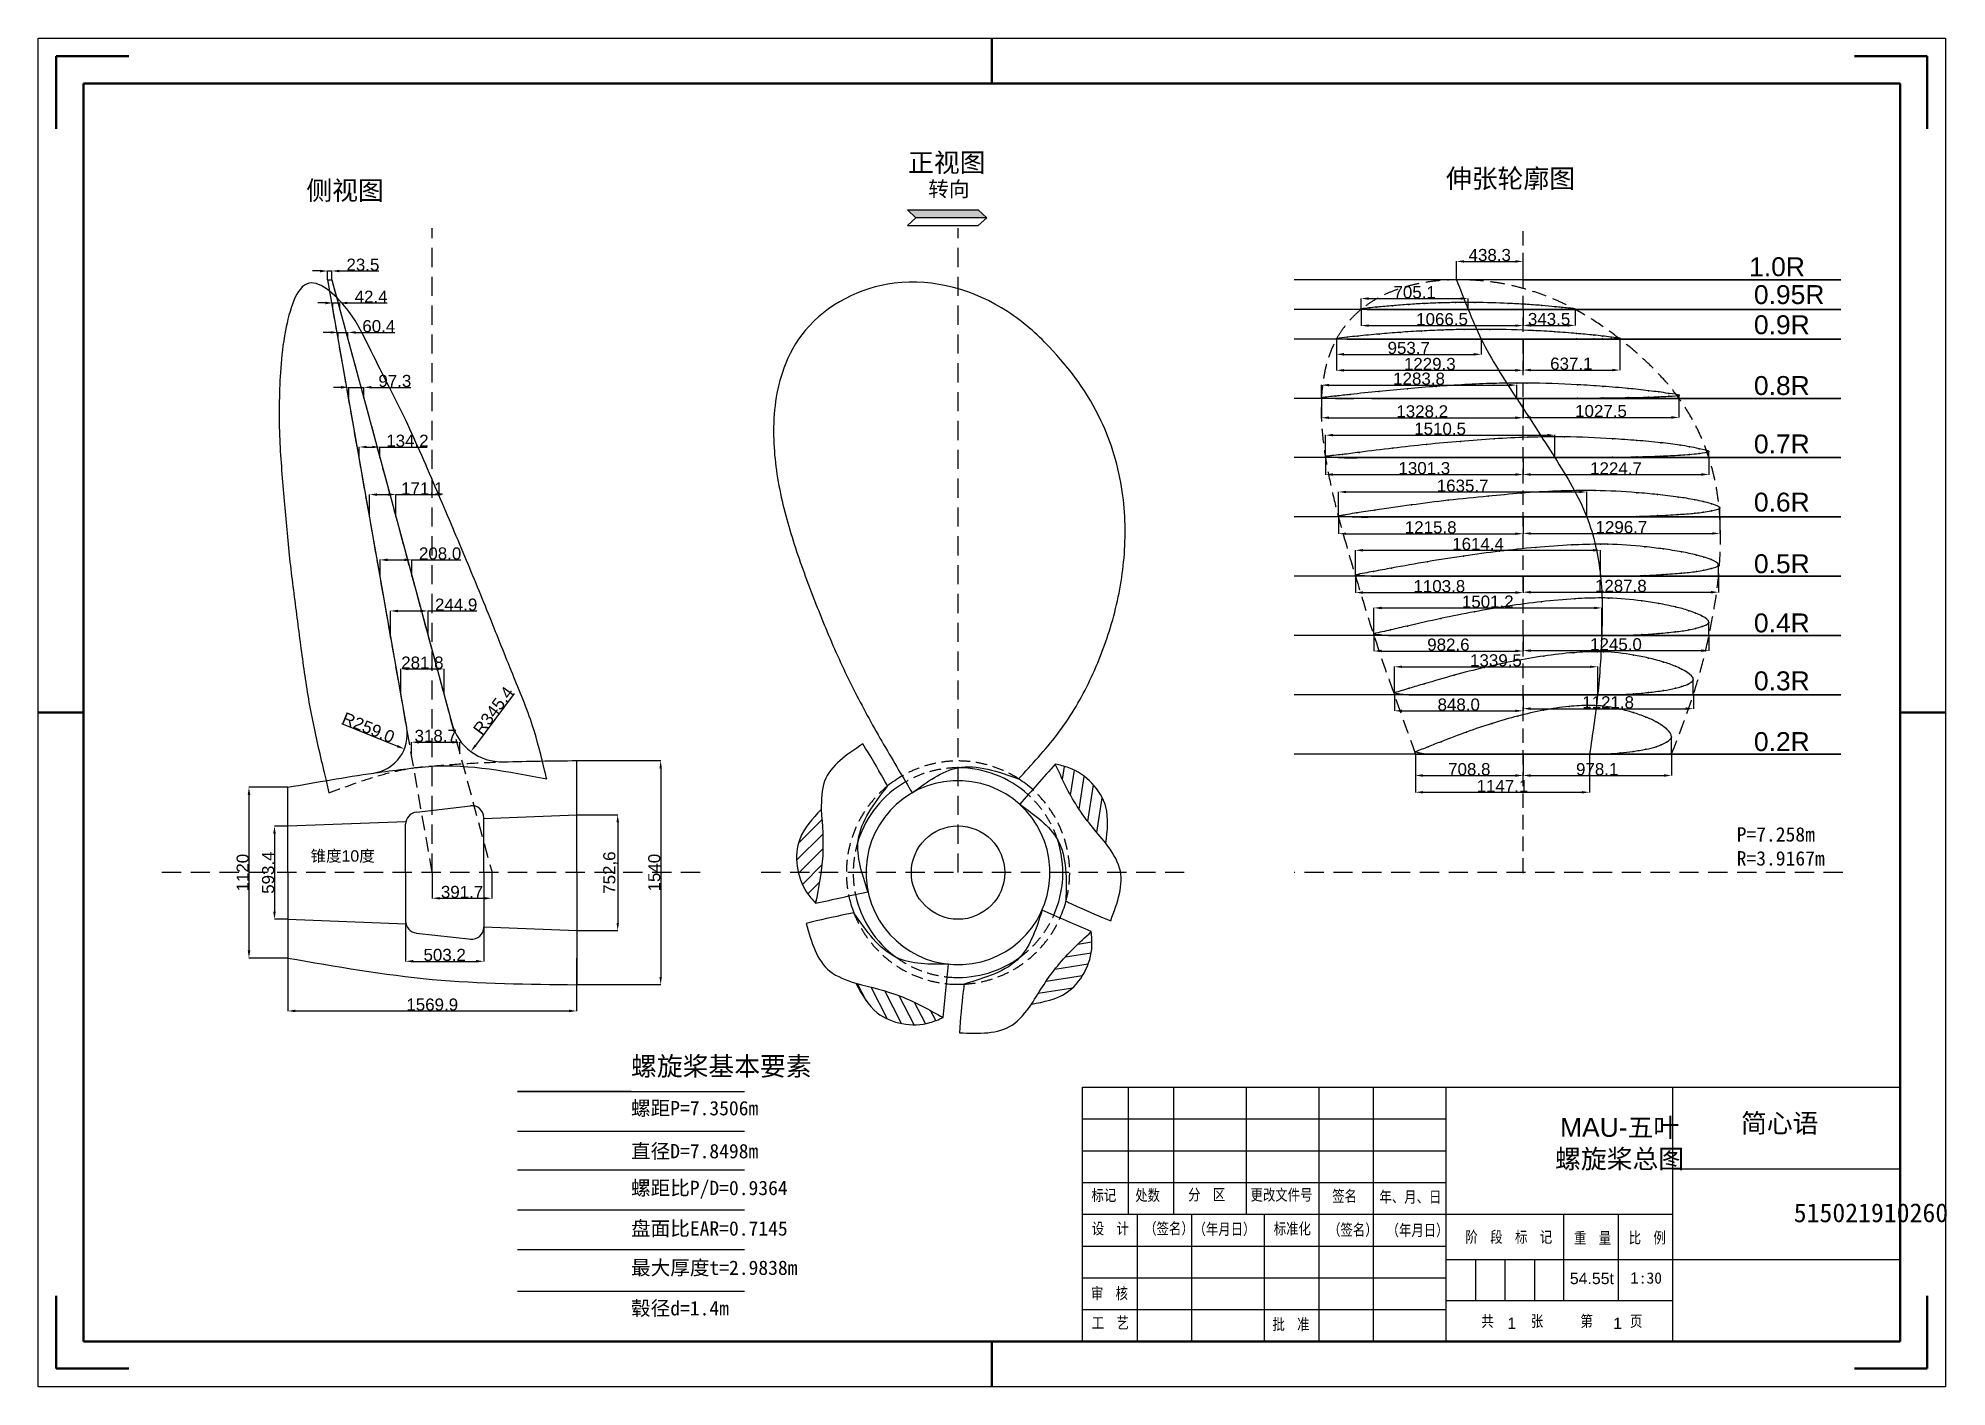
# Model space of a CAD drawing. Header units: millimetres. Extents: x 191 to 12800, y 1603 to 10513.
import ezdxf

# ---------------------------------------------------------------- set-up
doc = ezdxf.new("R2010")
doc.units = ezdxf.units.MM
doc.linetypes.add('DASHED2', pattern=[9.525, 6.35, -3.175])
doc.layers.add('总内框线', color=7, linetype='Continuous', lineweight=50)
doc.layers.add('总外框线', color=7, linetype='Continuous', lineweight=30)
doc.layers.add('水平参考线', color=7, linetype='Continuous')
doc.styles.add('Annotative', font='arial.ttf')
doc.styles.get("Standard").update_dxf_attribs({"font": 'arial.ttf'})
doc.styles.add('陈杰（2）', font='gbenor.shx', dxfattribs={"width": 0.8, "bigfont": 'gbcbig.shx'})
doc.dimstyles.new('ISO-25', dxfattribs={"dimtxt": 80, "dimasz": 50, "dimexe": 1.25, "dimexo": 0.625, "dimtad": 1, "dimtxsty": 'Standard', "dimcen": 2.5, "dimclrt": 256, "dimadec": 0, "dimazin": 0, "dimtfac": 1, "dimtmove": 0, "dimatfit": 3, "dimfxl": 1, "dimlwd": -1, "dimarcsym": 0})

msp = doc.modelspace()

# ---------------------------------------------------------------- texts
at = {"ltscale": 100, "insert": (6070.648, 9566.313), "char_height": 100, "attachment_point": 1}
msp.add_mtext_dynamic_manual_height_columns('{\\fSimSun|b0|i0|c134|p2;转向}', width=426.77242, gutter_width=500, heights=[0], dxfattribs=at)
at = {"layer": '水平参考线', "attachment_point": 1}
for s, width, insert, char_height in [('{\\fSimSun|b0|i0|c134|p2;正视图}', 1831.21488, (5937.383, 9753.56), 125), ('{\\fSimSun|b0|i0|c134|p2;侧视图}', 1831.21488, (1962.26, 9569.695), 125), ('{\\fSimSun|b0|i0|c134|p2;伸张轮廓图}', 1831.21488, (9490.994, 9648.322), 125), ('1.0R', 715.20159, (11493.542, 9065.23), 125), ('0.95R', 715.20159, (11525.212, 8881.35), 125), ('0.9R', 715.20159, (11525.212, 8682.28), 125), ('0.8R', 715.20159, (11525.212, 8280.464), 125), ('0.7R', 715.20159, (11525.212, 7894.697), 125), ('0.6R', 715.20159, (11525.212, 7510.303), 125), ('0.5R', 715.20159, (11525.212, 7103.55), 125), ('0.4R', 715.20159, (11525.212, 6712.204), 125), ('0.3R', 715.20159, (11525.212, 6329.576), 125), ('0.2R', 715.20159, (11525.212, 5928.234), 125), ('{\\fSimSun|b0|i0|c134|p2;锥度}10{\\fSimSun|b0|i0|c134|p2;度}', 581.79201, (1990.194, 5147.695), 75), ('\\pxqc;54.55t', 561.80865, (10173.925, 2356.415), 75), ('\\pxqc;1{\\fSimSun|b0|i0|c134|p2;:30}', 561.80865, (10531.304, 2359.384), 75), ('\\pxqc;1', 561.80865, (9644.863, 2060.558), 75), ('\\pxqc;1', 561.80865, (10343.559, 2059.844), 75)]:
    msp.add_mtext_dynamic_manual_height_columns(s, width=width, gutter_width=12.5, heights=[0], dxfattribs=dict(at, insert=insert, char_height=char_height))
for s, insert, char_height in [('{\\fSimSun|b0|i0|c134|p2;P=7.258m\\PR=3.9167m}', (11411.154, 5300.326), 95), ('\\pxqc;{\\fSimSun|b0|i0|c134|p2;螺旋桨基本要素}', (4107.019, 3783.569), 125), ('\\pxqc;{\\fSimSun|b0|i0|c134|p2;螺距P=7.3506m}', (4107.019, 3491.446), 95), ('{\\fSimSun|b0|i0|c134|p2;简心语}', (11440, 3407.397), 125), ('\\pxqc;MAU-{\\fSimSun|b0|i0|c134|p2;五叶\\P螺旋桨总图}', (10211.647, 3379.711), 125), ('\\pxqc;{\\fSimSun|b0|i0|c134|p2;直径D=7.8498m}', (4107.019, 3207.658), 95), ('\\pxqc;{\\fSimSun|b0|i0|c134|p2;螺距比P/D=0.9364}', (4107.019, 2964.411), 95), ('\\pxqc;{\\fSimSun|b0|i0|c134|p2;515021910260}', (11788.221, 2815.499), 125), ('\\pxqc;{\\fSimSun|b0|i0|c134|p2;盘面比EAR=0.7145}', (4107.019, 2696.84), 95), ('\\pxqc;{\\fSimSun|b0|i0|c134|p2;最大厚度t=2.9838m}', (4107.019, 2437.376), 95), ('\\pxqc;{\\fSimSun|b0|i0|c134|p2;毂径d=1.4m}', (4107.019, 2169.805), 95)]:
    msp.add_mtext(s, dxfattribs=dict(at, insert=insert, char_height=char_height))

# ---------------------------------------------------------------- blocks, each defined once
blk = doc.blocks.new('*U1')
h = blk.add_hatch()
h.set_pattern_fill('ANSI31', color=256, scale=22)
h.set_pattern_definition([(45, (-3723.06, -5324.06), (-49.3914, 49.3914), [])])
edge = h.paths.add_edge_path()
edge.add_spline(control_points=[(-128, -324), (-123, -287), (-108, -149), (-119, -9), (-127, 93)], knot_values=[0, 0, 0, 0, 111.181644, 418.583405, 418.583405, 418.583405, 418.583405], degree=3, periodic=0)
edge.add_spline(control_points=[(-127, 93), (-183, 33), (-292, -81), (-296, -249), (-278, -324)], knot_values=[0, 0, 0, 0, 241.434106, 459.750276, 459.750276, 459.750276, 459.750276], degree=3, periodic=0)
edge.add_line((-278, -324), (-128, -324))
edge = h.paths.add_edge_path()
edge.add_spline(control_points=[(-164, -526), (-151, -459), (-137, -392), (-128, -324)], knot_values=[418.583405, 418.583405, 418.583405, 418.583405, 623.080133, 623.080133, 623.080133, 623.080133], degree=3, periodic=0)
edge.add_line((-128, -324), (-278, -324))
edge.add_spline(control_points=[(-278, -324), (-267, -370), (-235, -445), (-185, -502), (-164, -526)], knot_values=[459.750276, 459.750276, 459.750276, 459.750276, 595.118565, 689.175101, 689.175101, 689.175101, 689.175101], degree=3, periodic=0)
for points in [[(148, 526), (-104, 280), (-127, 93)], [(182, -450), (118, -110), (312, 248)], [(-127, 93), (-268, -102), (-223, -453), (-164, -526)], [(-127, 93), (-117, -214), (-164, -526)]]:
    blk.add_spline(points, degree=3)
for points, knots in [([(312, 248), (304, 262), (296, 275), (289, 289), (243, 369), (198, 449), (148, 526)], [-46.109852, -46.109852, -46.109852, -46.109852, 0, 0, 0, 275.634536, 275.634536, 275.634536, 275.634536]), ([(-164, -526), (-106, -513), (-47, -501), (11, -488), (68, -475), (125, -462), (182, -450)], [7861.566757, 7861.566757, 7861.566757, 7861.566757, 8040.555662, 8040.555662, 8040.555662, 8215.964021, 8215.964021, 8215.964021, 8215.964021])]:
    blk.add_open_spline(points, degree=3, knots=knots)
blk = doc.blocks.new('*U2')
at = {"color": 0, "linetype": 'ByBlock', "lineweight": -2, "transparency": 16777216}
blk.add_blockref('*U1', (3723, 5324), dxfattribs=at)
for p, rotation in [((5319, 5195), 216), ((3952, 4361), 72.00000000000006), ((4938, 4281), 144.0000000000001)]:
    blk.add_blockref('*U1', p, dxfattribs=dict(at, rotation=rotation))
blk = doc.blocks.new('*D3')
at = {"color": 0, "transparency": 16777216}
for p, q in [((2053, 8975), (2003, 8975)), ((2103, 8975), (2131, 8975)), ((2181, 8975), (2442, 8975))]:
    blk.add_line(p, q, dxfattribs=at)
at = {"color": 0, "lineweight": -2, "transparency": 16777216}
for p, q in [((2103, 8917), (2103, 8976)), ((2131, 8917), (2131, 8976))]:
    blk.add_line(p, q, dxfattribs=at)
at = {"color": 0, "transparency": 16777216}
for points in [[(2053, 8983), (2053, 8966), (2103, 8975)], [(2181, 8983), (2181, 8966), (2131, 8975)]]:
    blk.add_solid(points, dxfattribs=at)
at = {"layer": 'Defpoints', "color": 0, "transparency": 16777216}
for p in [(2131, 8975), (2103, 8917), (2131, 8917)]:
    blk.add_point(p, dxfattribs=at)
at = {"transparency": 16777216, "insert": (2336, 9016), "char_height": 80, "attachment_point": 5, "style": 'Annotative'}
blk.add_mtext('23.5', dxfattribs=at)
blk = doc.blocks.new('*D4')
at = {"color": 0, "transparency": 16777216}
for p, q in [((2088, 8764), (2038, 8764)), ((2138, 8764), (2184, 8764)), ((2234, 8764), (2496, 8764))]:
    blk.add_line(p, q, dxfattribs=at)
at = {"color": 0, "lineweight": -2, "transparency": 16777216}
for p, q in [((2138, 8721), (2138, 8765)), ((2184, 8721), (2184, 8765))]:
    blk.add_line(p, q, dxfattribs=at)
at = {"color": 0, "transparency": 16777216}
for points in [[(2088, 8772), (2088, 8755), (2138, 8764)], [(2234, 8772), (2234, 8755), (2184, 8764)]]:
    blk.add_solid(points, dxfattribs=at)
at = {"layer": 'Defpoints', "color": 0, "transparency": 16777216}
for p in [(2138, 8721), (2184, 8764), (2184, 8721)]:
    blk.add_point(p, dxfattribs=at)
at = {"transparency": 16777216, "insert": (2390, 8805), "char_height": 80, "attachment_point": 5}
blk.add_mtext('42.4', dxfattribs=at)
blk = doc.blocks.new('*D5')
at = {"color": 0, "transparency": 16777216}
for p, q in [((2123, 8569), (2073, 8569)), ((2173, 8569), (2237, 8569)), ((2287, 8569), (2546, 8569))]:
    blk.add_line(p, q, dxfattribs=at)
at = {"color": 0, "lineweight": -2, "transparency": 16777216}
for p, q in [((2173, 8526), (2173, 8570)), ((2237, 8526), (2237, 8570))]:
    blk.add_line(p, q, dxfattribs=at)
at = {"color": 0, "transparency": 16777216}
for points in [[(2123, 8577), (2123, 8561), (2173, 8569)], [(2287, 8577), (2287, 8561), (2237, 8569)]]:
    blk.add_solid(points, dxfattribs=at)
at = {"layer": 'Defpoints', "color": 0, "transparency": 16777216}
for p in [(2173, 8525), (2237, 8569), (2237, 8525)]:
    blk.add_point(p, dxfattribs=at)
at = {"transparency": 16777216, "insert": (2441, 8610), "char_height": 80, "attachment_point": 5}
blk.add_mtext('60.4', dxfattribs=at)
blk = doc.blocks.new('*D6')
at = {"color": 0, "transparency": 16777216}
for p, q in [((2192, 8206), (2142, 8206)), ((2242, 8206), (2342, 8206)), ((2392, 8206), (2652, 8206))]:
    blk.add_line(p, q, dxfattribs=at)
at = {"color": 0, "lineweight": -2, "transparency": 16777216}
for p, q in [((2242, 8134), (2242, 8208)), ((2342, 8134), (2342, 8208))]:
    blk.add_line(p, q, dxfattribs=at)
at = {"color": 0, "transparency": 16777216}
for points in [[(2192, 8215), (2192, 8198), (2242, 8206)], [(2392, 8215), (2392, 8198), (2342, 8206)]]:
    blk.add_solid(points, dxfattribs=at)
at = {"layer": 'Defpoints', "color": 0, "transparency": 16777216}
for p in [(2342, 8206), (2242, 8133), (2342, 8133)]:
    blk.add_point(p, dxfattribs=at)
at = {"transparency": 16777216, "insert": (2547, 8248), "char_height": 80, "attachment_point": 5}
blk.add_mtext('97.3', dxfattribs=at)
blk = doc.blocks.new('*D7')
at = {"color": 0, "lineweight": -2, "transparency": 16777216}
for p, q in [((2311, 7742), (2311, 7813)), ((2448, 7742), (2448, 7813))]:
    blk.add_line(p, q, dxfattribs=at)
at = {"color": 0, "transparency": 16777216}
for p, q in [((2361, 7812), (2398, 7812)), ((2448, 7812), (2761, 7812))]:
    blk.add_line(p, q, dxfattribs=at)
for points in [[(2361, 7820), (2361, 7804), (2311, 7812)], [(2398, 7820), (2398, 7804), (2448, 7812)]]:
    blk.add_solid(points, dxfattribs=at)
at = {"layer": 'Defpoints', "color": 0, "transparency": 16777216}
for p in [(2311, 7742), (2448, 7812), (2448, 7742)]:
    blk.add_point(p, dxfattribs=at)
at = {"transparency": 16777216, "insert": (2630, 7853), "char_height": 80, "attachment_point": 5}
blk.add_mtext('134.2', dxfattribs=at)
blk = doc.blocks.new('*D8')
at = {"color": 0, "lineweight": -2, "transparency": 16777216}
for p, q in [((2380, 7351), (2380, 7499)), ((2554, 7351), (2554, 7499))]:
    blk.add_line(p, q, dxfattribs=at)
at = {"color": 0, "transparency": 16777216}
for p, q in [((2430, 7498), (2504, 7498)), ((2554, 7498), (2852, 7498))]:
    blk.add_line(p, q, dxfattribs=at)
for points in [[(2430, 7506), (2430, 7489), (2380, 7498)], [(2504, 7506), (2504, 7489), (2554, 7498)]]:
    blk.add_solid(points, dxfattribs=at)
at = {"layer": 'Defpoints', "color": 0, "transparency": 16777216}
for p in [(2554, 7498), (2380, 7350), (2554, 7350)]:
    blk.add_point(p, dxfattribs=at)
at = {"transparency": 16777216, "insert": (2728, 7538), "char_height": 80, "attachment_point": 5}
blk.add_mtext('171.1', dxfattribs=at)
blk = doc.blocks.new('*D9')
at = {"color": 0, "lineweight": -2, "transparency": 16777216}
for p, q in [((2449, 6959), (2449, 7068)), ((2660, 6959), (2660, 7068))]:
    blk.add_line(p, q, dxfattribs=at)
at = {"color": 0, "transparency": 16777216}
for p, q in [((2499, 7066), (2610, 7066)), ((2660, 7066), (2982, 7066))]:
    blk.add_line(p, q, dxfattribs=at)
for points in [[(2499, 7075), (2499, 7058), (2449, 7066)], [(2610, 7075), (2610, 7058), (2660, 7066)]]:
    blk.add_solid(points, dxfattribs=at)
at = {"layer": 'Defpoints', "color": 0, "transparency": 16777216}
for p in [(2660, 7066), (2449, 6958), (2660, 6958)]:
    blk.add_point(p, dxfattribs=at)
at = {"transparency": 16777216, "insert": (2846, 7108), "char_height": 80, "attachment_point": 5}
blk.add_mtext('208.0', dxfattribs=at)
blk = doc.blocks.new('*D10')
at = {"color": 0, "lineweight": -2, "transparency": 16777216}
for p, q in [((2518, 6567), (2518, 6730)), ((2766, 6567), (2766, 6730))]:
    blk.add_line(p, q, dxfattribs=at)
at = {"color": 0, "transparency": 16777216}
for p, q in [((2568, 6729), (2716, 6729)), ((2766, 6729), (3088, 6729))]:
    blk.add_line(p, q, dxfattribs=at)
for points in [[(2568, 6737), (2568, 6720), (2518, 6729)], [(2716, 6737), (2716, 6720), (2766, 6729)]]:
    blk.add_solid(points, dxfattribs=at)
at = {"layer": 'Defpoints', "color": 0, "transparency": 16777216}
for p in [(2766, 6729), (2518, 6567), (2766, 6567)]:
    blk.add_point(p, dxfattribs=at)
at = {"transparency": 16777216, "insert": (2952, 6770), "char_height": 80, "attachment_point": 5}
blk.add_mtext('244.9', dxfattribs=at)
blk = doc.blocks.new('*D11')
at = {"color": 0, "lineweight": -2, "transparency": 16777216}
for p, q in [((2587, 6176), (2587, 6347)), ((2872, 6176), (2872, 6347))]:
    blk.add_line(p, q, dxfattribs=at)
at = {"color": 0, "transparency": 16777216}
blk.add_line((2637, 6346), (2822, 6346), dxfattribs=at)
for points in [[(2637, 6354), (2637, 6337), (2587, 6346)], [(2822, 6354), (2822, 6337), (2872, 6346)]]:
    blk.add_solid(points, dxfattribs=at)
at = {"layer": 'Defpoints', "color": 0, "transparency": 16777216}
for p in [(2872, 6346), (2587, 6175), (2872, 6175)]:
    blk.add_point(p, dxfattribs=at)
at = {"transparency": 16777216, "insert": (2729, 6387), "char_height": 80, "attachment_point": 5}
blk.add_mtext('281.8', dxfattribs=at)
blk = doc.blocks.new('*D12')
at = {"layer": 'Defpoints', "color": 0, "transparency": 16777216}
for p in [(1840, 5564), (1583, 4436), (1840, 4436)]:
    blk.add_point(p, dxfattribs=at)
at = {"layer": '水平参考线', "color": 0, "lineweight": -2, "transparency": 16777216}
for p, q in [((1839, 5564), (1582, 5564)), ((1839, 4436), (1582, 4436))]:
    blk.add_line(p, q, dxfattribs=at)
at = {"layer": '水平参考线', "color": 0, "transparency": 16777216}
blk.add_line((1583, 5514), (1583, 4486), dxfattribs=at)
for points in [[(1575, 5514), (1592, 5514), (1583, 5564)], [(1575, 4486), (1592, 4486), (1583, 4436)]]:
    blk.add_solid(points, dxfattribs=at)
at = {"layer": '水平参考线', "transparency": 16777216, "insert": (1542, 5000), "char_height": 80, "attachment_point": 5, "rotation": 90}
blk.add_mtext('1120', dxfattribs=at)
blk = doc.blocks.new('*D13')
at = {"layer": 'Defpoints', "color": 0, "transparency": 16777216}
for p in [(1840, 5308), (1752, 4692), (1840, 4692)]:
    blk.add_point(p, dxfattribs=at)
at = {"layer": '水平参考线', "color": 0, "lineweight": -2, "transparency": 16777216}
for p, q in [((1839, 5308), (1751, 5308)), ((1839, 4692), (1751, 4692))]:
    blk.add_line(p, q, dxfattribs=at)
at = {"layer": '水平参考线', "color": 0, "transparency": 16777216}
blk.add_line((1752, 5258), (1752, 4742), dxfattribs=at)
for points in [[(1743, 5258), (1760, 5258), (1752, 5308)], [(1743, 4742), (1760, 4742), (1752, 4692)]]:
    blk.add_solid(points, dxfattribs=at)
at = {"layer": '水平参考线', "transparency": 16777216, "insert": (1710, 5000), "char_height": 80, "attachment_point": 5, "rotation": 90}
blk.add_mtext('593.4', dxfattribs=at)
blk = doc.blocks.new('*D14')
at = {"layer": 'Defpoints', "color": 0, "transparency": 16777216}
for p in [(3748, 5740), (3748, 4260), (4303, 4260)]:
    blk.add_point(p, dxfattribs=at)
at = {"layer": '水平参考线', "color": 0, "lineweight": -2, "transparency": 16777216}
for p, q in [((3749, 5740), (4304, 5740)), ((3749, 4260), (4304, 4260))]:
    blk.add_line(p, q, dxfattribs=at)
at = {"layer": '水平参考线', "color": 0, "transparency": 16777216}
blk.add_line((4303, 5690), (4303, 4310), dxfattribs=at)
for points in [[(4295, 5690), (4311, 5690), (4303, 5740)], [(4295, 4310), (4311, 4310), (4303, 4260)]]:
    blk.add_solid(points, dxfattribs=at)
at = {"layer": '水平参考线', "transparency": 16777216, "insert": (4261, 5000), "char_height": 80, "attachment_point": 5, "rotation": 90}
blk.add_mtext('1540', dxfattribs=at)
blk = doc.blocks.new('*D15')
at = {"layer": 'Defpoints', "color": 0, "transparency": 16777216}
for p in [(3748, 5382), (3748, 4618), (4019, 4618)]:
    blk.add_point(p, dxfattribs=at)
at = {"layer": '水平参考线', "color": 0, "lineweight": -2, "transparency": 16777216}
for p, q in [((3749, 5382), (4020, 5382)), ((3749, 4618), (4020, 4618))]:
    blk.add_line(p, q, dxfattribs=at)
at = {"layer": '水平参考线', "color": 0, "transparency": 16777216}
blk.add_line((4019, 5332), (4019, 4668), dxfattribs=at)
for points in [[(4011, 5332), (4028, 5332), (4019, 5382)], [(4011, 4668), (4028, 4668), (4019, 4618)]]:
    blk.add_solid(points, dxfattribs=at)
at = {"layer": '水平参考线', "transparency": 16777216, "insert": (3971, 5000), "char_height": 80, "attachment_point": 5, "rotation": 90}
blk.add_mtext('752,6', dxfattribs=at)
blk = doc.blocks.new('*D16')
at = {"layer": 'Defpoints', "color": 0, "transparency": 16777216}
for p in [(2618, 4680), (3134, 4680), (3134, 4414)]:
    blk.add_point(p, dxfattribs=at)
at = {"layer": '水平参考线', "color": 0, "lineweight": -2, "transparency": 16777216}
for p, q in [((2618, 4680), (2618, 4413)), ((3134, 4680), (3134, 4413))]:
    blk.add_line(p, q, dxfattribs=at)
at = {"layer": '水平参考线', "color": 0, "transparency": 16777216}
blk.add_line((2668, 4414), (3084, 4414), dxfattribs=at)
for points in [[(2668, 4423), (2668, 4406), (2618, 4414)], [(3084, 4423), (3084, 4406), (3134, 4414)]]:
    blk.add_solid(points, dxfattribs=at)
at = {"layer": '水平参考线', "transparency": 16777216, "insert": (2876, 4456), "char_height": 80, "attachment_point": 5}
blk.add_mtext('503.2', dxfattribs=at)
blk = doc.blocks.new('*D17')
at = {"layer": 'Defpoints', "color": 0, "transparency": 16777216}
for p in [(2794, 5000), (3188, 5000), (3188, 4831)]:
    blk.add_point(p, dxfattribs=at)
at = {"layer": '水平参考线', "color": 0, "lineweight": -2, "transparency": 16777216}
for p, q in [((2794, 4999), (2794, 4829)), ((3188, 4999), (3188, 4829))]:
    blk.add_line(p, q, dxfattribs=at)
at = {"layer": '水平参考线', "color": 0, "transparency": 16777216}
blk.add_line((2844, 4831), (3138, 4831), dxfattribs=at)
for points in [[(2844, 4839), (2844, 4822), (2794, 4831)], [(3138, 4839), (3138, 4822), (3188, 4831)]]:
    blk.add_solid(points, dxfattribs=at)
at = {"layer": '水平参考线', "transparency": 16777216, "insert": (2991, 4872), "char_height": 80, "attachment_point": 5}
blk.add_mtext('391.7', dxfattribs=at)
blk = doc.blocks.new('*D18')
at = {"layer": 'Defpoints', "color": 0, "transparency": 16777216}
for p in [(2370, 5914), (2610, 5817)]:
    blk.add_point(p, dxfattribs=at)
at = {"layer": '水平参考线', "color": 0, "transparency": 16777216}
blk.add_line((2195, 5985), (2564, 5836), dxfattribs=at)
blk.add_solid([(2567, 5843), (2560, 5828), (2610, 5817)], dxfattribs=at)
at = {"layer": '水平参考线', "transparency": 16777216, "insert": (2372, 5958), "char_height": 80, "attachment_point": 5, "rotation": 337.8926}
blk.add_mtext('R259.0', dxfattribs=at)
blk = doc.blocks.new('*D19')
at = {"layer": 'Defpoints', "color": 0, "transparency": 16777216}
for p in [(3255, 6077), (3049, 5800)]:
    blk.add_point(p, dxfattribs=at)
at = {"layer": '水平参考线', "color": 0, "transparency": 16777216}
blk.add_line((3335, 6184), (3079, 5840), dxfattribs=at)
blk.add_solid([(3073, 5845), (3086, 5835), (3049, 5800)], dxfattribs=at)
at = {"layer": '水平参考线', "transparency": 16777216, "insert": (3198, 6070), "char_height": 80, "attachment_point": 5, "rotation": 53.3577}
blk.add_mtext('R345.4', dxfattribs=at)
blk = doc.blocks.new('*D20')
at = {"layer": 'Defpoints', "color": 0, "transparency": 16777216}
for p in [(2977, 5862), (2656, 5783), (2977, 5783)]:
    blk.add_point(p, dxfattribs=at)
at = {"layer": '水平参考线', "color": 0, "lineweight": -2, "transparency": 16777216}
for p, q in [((2656, 5784), (2656, 5863)), ((2977, 5784), (2977, 5863))]:
    blk.add_line(p, q, dxfattribs=at)
at = {"layer": '水平参考线', "color": 0, "transparency": 16777216}
blk.add_line((2706, 5862), (2927, 5862), dxfattribs=at)
for points in [[(2706, 5870), (2706, 5853), (2656, 5862)], [(2927, 5870), (2927, 5853), (2977, 5862)]]:
    blk.add_solid(points, dxfattribs=at)
at = {"layer": '水平参考线', "transparency": 16777216, "insert": (2817, 5903), "char_height": 80, "attachment_point": 5}
blk.add_mtext('318.7', dxfattribs=at)
blk = doc.blocks.new('*D21')
at = {"layer": 'Defpoints', "color": 0, "transparency": 16777216}
for p in [(10000, 9038), (9560, 8917), (10000, 8917)]:
    blk.add_point(p, dxfattribs=at)
at = {"layer": '水平参考线', "color": 0, "lineweight": -2, "transparency": 16777216}
for p, q in [((9560, 8917), (9560, 9039)), ((10000, 8917), (10000, 9039))]:
    blk.add_line(p, q, dxfattribs=at)
at = {"layer": '水平参考线', "color": 0, "transparency": 16777216}
blk.add_line((9610, 9038), (9950, 9038), dxfattribs=at)
for points in [[(9610, 9046), (9610, 9030), (9560, 9038)], [(9950, 9046), (9950, 9030), (10000, 9038)]]:
    blk.add_solid(points, dxfattribs=at)
at = {"layer": '水平参考线', "transparency": 16777216, "insert": (9780, 9080), "char_height": 80, "attachment_point": 5}
blk.add_mtext('438.3', dxfattribs=at)
blk = doc.blocks.new('*D22')
at = {"layer": 'Defpoints', "color": 0, "transparency": 16777216}
for p in [(8930, 8721), (10000, 8721), (10000, 8614)]:
    blk.add_point(p, dxfattribs=at)
at = {"layer": '水平参考线', "color": 0, "lineweight": -2, "transparency": 16777216}
for p, q in [((8930, 8720), (8930, 8613)), ((10000, 8720), (10000, 8613))]:
    blk.add_line(p, q, dxfattribs=at)
at = {"layer": '水平参考线', "color": 0, "transparency": 16777216}
blk.add_line((8980, 8614), (9950, 8614), dxfattribs=at)
for points in [[(8980, 8622), (8980, 8606), (8930, 8614)], [(9950, 8622), (9950, 8606), (10000, 8614)]]:
    blk.add_solid(points, dxfattribs=at)
at = {"layer": '水平参考线', "transparency": 16777216, "insert": (9465, 8656), "char_height": 80, "attachment_point": 5}
blk.add_mtext('1066.5', dxfattribs=at)
blk = doc.blocks.new('*D23')
at = {"layer": 'Defpoints', "color": 0, "transparency": 16777216}
for p in [(10000, 8721), (10344, 8721), (10344, 8615)]:
    blk.add_point(p, dxfattribs=at)
at = {"layer": '水平参考线', "color": 0, "lineweight": -2, "transparency": 16777216}
for p, q in [((10000, 8720), (10000, 8614)), ((10344, 8720), (10344, 8614))]:
    blk.add_line(p, q, dxfattribs=at)
at = {"layer": '水平参考线', "color": 0, "transparency": 16777216}
blk.add_line((10050, 8615), (10294, 8615), dxfattribs=at)
for points in [[(10050, 8624), (10050, 8607), (10000, 8615)], [(10294, 8624), (10294, 8607), (10344, 8615)]]:
    blk.add_solid(points, dxfattribs=at)
at = {"layer": '水平参考线', "transparency": 16777216, "insert": (10172, 8657), "char_height": 80, "attachment_point": 5}
blk.add_mtext('343.5', dxfattribs=at)
blk = doc.blocks.new('*D24')
at = {"layer": 'Defpoints', "color": 0, "transparency": 16777216}
for p in [(8930, 8721), (9637, 8793), (9637, 8721)]:
    blk.add_point(p, dxfattribs=at)
at = {"layer": '水平参考线', "color": 0, "lineweight": -2, "transparency": 16777216}
for p, q in [((8930, 8721), (8930, 8794)), ((9637, 8721), (9637, 8794))]:
    blk.add_line(p, q, dxfattribs=at)
at = {"layer": '水平参考线', "color": 0, "transparency": 16777216}
blk.add_line((8980, 8793), (9587, 8793), dxfattribs=at)
for points in [[(8980, 8801), (8980, 8784), (8930, 8793)], [(9587, 8801), (9587, 8784), (9637, 8793)]]:
    blk.add_solid(points, dxfattribs=at)
at = {"layer": '水平参考线', "transparency": 16777216, "insert": (9284, 8834), "char_height": 80, "attachment_point": 5}
blk.add_mtext('705.1', dxfattribs=at)
blk = doc.blocks.new('*D25')
at = {"layer": 'Defpoints', "color": 0, "transparency": 16777216}
for p in [(8767, 8525), (10000, 8525), (10000, 8319)]:
    blk.add_point(p, dxfattribs=at)
at = {"layer": '水平参考线', "color": 0, "lineweight": -2, "transparency": 16777216}
for p, q in [((8767, 8524), (8767, 8317)), ((10000, 8524), (10000, 8317))]:
    blk.add_line(p, q, dxfattribs=at)
at = {"layer": '水平参考线', "color": 0, "transparency": 16777216}
blk.add_line((8817, 8319), (9950, 8319), dxfattribs=at)
for points in [[(8817, 8327), (8817, 8310), (8767, 8319)], [(9950, 8327), (9950, 8310), (10000, 8319)]]:
    blk.add_solid(points, dxfattribs=at)
at = {"layer": '水平参考线', "transparency": 16777216, "insert": (9384, 8360), "char_height": 80, "attachment_point": 5}
blk.add_mtext('1229.3', dxfattribs=at)
blk = doc.blocks.new('*D26')
at = {"layer": 'Defpoints', "color": 0, "transparency": 16777216}
for p in [(10000, 8525), (10639, 8525), (10639, 8320)]:
    blk.add_point(p, dxfattribs=at)
at = {"layer": '水平参考线', "color": 0, "lineweight": -2, "transparency": 16777216}
for p, q in [((10000, 8524), (10000, 8319)), ((10639, 8524), (10639, 8319))]:
    blk.add_line(p, q, dxfattribs=at)
at = {"layer": '水平参考线', "color": 0, "transparency": 16777216}
blk.add_line((10050, 8320), (10589, 8320), dxfattribs=at)
for points in [[(10050, 8329), (10050, 8312), (10000, 8320)], [(10589, 8329), (10589, 8312), (10639, 8320)]]:
    blk.add_solid(points, dxfattribs=at)
at = {"layer": '水平参考线', "transparency": 16777216, "insert": (10319, 8362), "char_height": 80, "attachment_point": 5}
blk.add_mtext('637.1', dxfattribs=at)
blk = doc.blocks.new('*D27')
at = {"layer": 'Defpoints', "color": 0, "transparency": 16777216}
for p in [(8767, 8525), (9724, 8525), (9724, 8424)]:
    blk.add_point(p, dxfattribs=at)
at = {"layer": '水平参考线', "color": 0, "lineweight": -2, "transparency": 16777216}
for p, q in [((8767, 8524), (8767, 8423)), ((9724, 8524), (9724, 8423))]:
    blk.add_line(p, q, dxfattribs=at)
at = {"layer": '水平参考线', "color": 0, "transparency": 16777216}
blk.add_line((8817, 8424), (9674, 8424), dxfattribs=at)
for points in [[(8817, 8433), (8817, 8416), (8767, 8424)], [(9674, 8433), (9674, 8416), (9724, 8424)]]:
    blk.add_solid(points, dxfattribs=at)
at = {"layer": '水平参考线', "transparency": 16777216, "insert": (9245, 8466), "char_height": 80, "attachment_point": 5}
blk.add_mtext('953.7', dxfattribs=at)
blk = doc.blocks.new('*D28')
at = {"layer": 'Defpoints', "color": 0, "transparency": 16777216}
for p in [(8668, 8133), (10000, 8133), (10000, 8005)]:
    blk.add_point(p, dxfattribs=at)
at = {"layer": '水平参考线', "color": 0, "lineweight": -2, "transparency": 16777216}
for p, q in [((8668, 8133), (8668, 8004)), ((10000, 8133), (10000, 8004))]:
    blk.add_line(p, q, dxfattribs=at)
at = {"layer": '水平参考线', "color": 0, "transparency": 16777216}
blk.add_line((8718, 8005), (9950, 8005), dxfattribs=at)
for points in [[(8718, 8014), (8718, 7997), (8668, 8005)], [(9950, 8014), (9950, 7997), (10000, 8005)]]:
    blk.add_solid(points, dxfattribs=at)
at = {"layer": '水平参考线', "transparency": 16777216, "insert": (9334, 8047), "char_height": 80, "attachment_point": 5}
blk.add_mtext('1328.2', dxfattribs=at)
blk = doc.blocks.new('*D29')
at = {"layer": 'Defpoints', "color": 0, "transparency": 16777216}
for p in [(10000, 8133), (11030, 8133), (11030, 8007)]:
    blk.add_point(p, dxfattribs=at)
at = {"layer": '水平参考线', "color": 0, "lineweight": -2, "transparency": 16777216}
for p, q in [((10000, 8133), (10000, 8006)), ((11030, 8133), (11030, 8006))]:
    blk.add_line(p, q, dxfattribs=at)
at = {"layer": '水平参考线', "color": 0, "transparency": 16777216}
blk.add_line((10050, 8007), (10980, 8007), dxfattribs=at)
for points in [[(10050, 8016), (10050, 7999), (10000, 8007)], [(10980, 8016), (10980, 7999), (11030, 8007)]]:
    blk.add_solid(points, dxfattribs=at)
at = {"layer": '水平参考线', "transparency": 16777216, "insert": (10515, 8049), "char_height": 80, "attachment_point": 5}
blk.add_mtext('1027.5', dxfattribs=at)
blk = doc.blocks.new('*D30')
at = {"layer": 'Defpoints', "color": 0, "transparency": 16777216}
for p in [(9958, 8221), (8668, 8133), (9958, 8133)]:
    blk.add_point(p, dxfattribs=at)
at = {"layer": '水平参考线', "color": 0, "lineweight": -2, "transparency": 16777216}
for p, q in [((8668, 8134), (8668, 8222)), ((9958, 8134), (9958, 8222))]:
    blk.add_line(p, q, dxfattribs=at)
at = {"layer": '水平参考线', "color": 0, "transparency": 16777216}
blk.add_line((8718, 8221), (9908, 8221), dxfattribs=at)
for points in [[(8718, 8229), (8718, 8213), (8668, 8221)], [(9908, 8229), (9908, 8213), (9958, 8221)]]:
    blk.add_solid(points, dxfattribs=at)
at = {"layer": '水平参考线', "transparency": 16777216, "insert": (9313, 8263), "char_height": 80, "attachment_point": 5}
blk.add_mtext('1283.8', dxfattribs=at)
blk = doc.blocks.new('*D31')
at = {"layer": 'Defpoints', "color": 0, "transparency": 16777216}
for p in [(8695, 7742), (10000, 7742), (10000, 7630)]:
    blk.add_point(p, dxfattribs=at)
at = {"layer": '水平参考线', "color": 0, "lineweight": -2, "transparency": 16777216}
for p, q in [((8695, 7741), (8695, 7629)), ((10000, 7741), (10000, 7629))]:
    blk.add_line(p, q, dxfattribs=at)
at = {"layer": '水平参考线', "color": 0, "transparency": 16777216}
blk.add_line((8745, 7630), (9950, 7630), dxfattribs=at)
for points in [[(8745, 7639), (8745, 7622), (8695, 7630)], [(9950, 7639), (9950, 7622), (10000, 7630)]]:
    blk.add_solid(points, dxfattribs=at)
at = {"layer": '水平参考线', "transparency": 16777216, "insert": (9348, 7672), "char_height": 80, "attachment_point": 5}
blk.add_mtext('1301.3', dxfattribs=at)
blk = doc.blocks.new('*D32')
at = {"layer": 'Defpoints', "color": 0, "transparency": 16777216}
for p in [(10000, 7742), (11228, 7742), (11228, 7631)]:
    blk.add_point(p, dxfattribs=at)
at = {"layer": '水平参考线', "color": 0, "lineweight": -2, "transparency": 16777216}
for p, q in [((10000, 7741), (10000, 7629)), ((11228, 7741), (11228, 7629))]:
    blk.add_line(p, q, dxfattribs=at)
at = {"layer": '水平参考线', "color": 0, "transparency": 16777216}
blk.add_line((10050, 7631), (11178, 7631), dxfattribs=at)
for points in [[(10050, 7639), (10050, 7622), (10000, 7631)], [(11178, 7639), (11178, 7622), (11228, 7631)]]:
    blk.add_solid(points, dxfattribs=at)
at = {"layer": '水平参考线', "transparency": 16777216, "insert": (10614, 7671), "char_height": 80, "attachment_point": 5}
blk.add_mtext('1224.7', dxfattribs=at)
blk = doc.blocks.new('*D33')
at = {"layer": 'Defpoints', "color": 0, "transparency": 16777216}
for p in [(10210, 7890), (8695, 7742), (10210, 7742)]:
    blk.add_point(p, dxfattribs=at)
at = {"layer": '水平参考线', "color": 0, "lineweight": -2, "transparency": 16777216}
for p, q in [((8695, 7742), (8695, 7892)), ((10210, 7742), (10210, 7892))]:
    blk.add_line(p, q, dxfattribs=at)
at = {"layer": '水平参考线', "color": 0, "transparency": 16777216}
blk.add_line((8745, 7890), (10160, 7890), dxfattribs=at)
for points in [[(8745, 7899), (8745, 7882), (8695, 7890)], [(10160, 7899), (10160, 7882), (10210, 7890)]]:
    blk.add_solid(points, dxfattribs=at)
at = {"layer": '水平参考线', "transparency": 16777216, "insert": (9452, 7932), "char_height": 80, "attachment_point": 5}
blk.add_mtext('1510.5', dxfattribs=at)
blk = doc.blocks.new('*D34')
at = {"layer": 'Defpoints', "color": 0, "transparency": 16777216}
for p in [(10421, 7515), (8781, 7350), (10421, 7350)]:
    blk.add_point(p, dxfattribs=at)
at = {"layer": '水平参考线', "color": 0, "lineweight": -2, "transparency": 16777216}
for p, q in [((8781, 7351), (8781, 7516)), ((10421, 7351), (10421, 7516))]:
    blk.add_line(p, q, dxfattribs=at)
at = {"layer": '水平参考线', "color": 0, "transparency": 16777216}
blk.add_line((8831, 7515), (10371, 7515), dxfattribs=at)
for points in [[(8831, 7523), (8831, 7507), (8781, 7515)], [(10371, 7523), (10371, 7507), (10421, 7515)]]:
    blk.add_solid(points, dxfattribs=at)
at = {"layer": '水平参考线', "transparency": 16777216, "insert": (9601, 7556), "char_height": 80, "attachment_point": 5}
blk.add_mtext('1635.7', dxfattribs=at)
blk = doc.blocks.new('*D35')
at = {"layer": 'Defpoints', "color": 0, "transparency": 16777216}
for p in [(8781, 7350), (10000, 7350), (10000, 7239)]:
    blk.add_point(p, dxfattribs=at)
at = {"layer": '水平参考线', "color": 0, "lineweight": -2, "transparency": 16777216}
for p, q in [((8781, 7349), (8781, 7238)), ((10000, 7349), (10000, 7238))]:
    blk.add_line(p, q, dxfattribs=at)
at = {"layer": '水平参考线', "color": 0, "transparency": 16777216}
blk.add_line((8831, 7239), (9950, 7239), dxfattribs=at)
for points in [[(8831, 7247), (8831, 7231), (8781, 7239)], [(9950, 7247), (9950, 7231), (10000, 7239)]]:
    blk.add_solid(points, dxfattribs=at)
at = {"layer": '水平参考线', "transparency": 16777216, "insert": (9390, 7281), "char_height": 80, "attachment_point": 5}
blk.add_mtext('1215.8', dxfattribs=at)
blk = doc.blocks.new('*D36')
at = {"layer": 'Defpoints', "color": 0, "transparency": 16777216}
for p in [(10000, 7350), (11300, 7350), (11300, 7241)]:
    blk.add_point(p, dxfattribs=at)
at = {"layer": '水平参考线', "color": 0, "lineweight": -2, "transparency": 16777216}
for p, q in [((10000, 7349), (10000, 7240)), ((11300, 7349), (11300, 7240))]:
    blk.add_line(p, q, dxfattribs=at)
at = {"layer": '水平参考线', "color": 0, "transparency": 16777216}
blk.add_line((10050, 7241), (11250, 7241), dxfattribs=at)
for points in [[(10050, 7249), (10050, 7233), (10000, 7241)], [(11250, 7249), (11250, 7233), (11300, 7241)]]:
    blk.add_solid(points, dxfattribs=at)
at = {"layer": '水平参考线', "transparency": 16777216, "insert": (10650, 7282), "char_height": 80, "attachment_point": 5}
blk.add_mtext('1296.7', dxfattribs=at)
blk = doc.blocks.new('*D37')
at = {"layer": 'Defpoints', "color": 0, "transparency": 16777216}
for p in [(10512, 7130), (8893, 6958), (10512, 6958)]:
    blk.add_point(p, dxfattribs=at)
at = {"layer": '水平参考线', "color": 0, "lineweight": -2, "transparency": 16777216}
for p, q in [((8893, 6959), (8893, 7131)), ((10512, 6959), (10512, 7131))]:
    blk.add_line(p, q, dxfattribs=at)
at = {"layer": '水平参考线', "color": 0, "transparency": 16777216}
blk.add_line((8943, 7130), (10462, 7130), dxfattribs=at)
for points in [[(8943, 7138), (8943, 7121), (8893, 7130)], [(10462, 7138), (10462, 7121), (10512, 7130)]]:
    blk.add_solid(points, dxfattribs=at)
at = {"layer": '水平参考线', "transparency": 16777216, "insert": (9703, 7171), "char_height": 80, "attachment_point": 5}
blk.add_mtext('1614.4', dxfattribs=at)
blk = doc.blocks.new('*D38')
at = {"layer": 'Defpoints', "color": 0, "transparency": 16777216}
for p in [(8893, 6958), (10000, 6958), (10000, 6850)]:
    blk.add_point(p, dxfattribs=at)
at = {"layer": '水平参考线', "color": 0, "lineweight": -2, "transparency": 16777216}
for p, q in [((8893, 6958), (8893, 6849)), ((10000, 6958), (10000, 6849))]:
    blk.add_line(p, q, dxfattribs=at)
at = {"layer": '水平参考线', "color": 0, "transparency": 16777216}
blk.add_line((8943, 6850), (9950, 6850), dxfattribs=at)
for points in [[(8943, 6859), (8943, 6842), (8893, 6850)], [(9950, 6859), (9950, 6842), (10000, 6850)]]:
    blk.add_solid(points, dxfattribs=at)
at = {"layer": '水平参考线', "transparency": 16777216, "insert": (9447, 6892), "char_height": 80, "attachment_point": 5}
blk.add_mtext('1103.8', dxfattribs=at)
blk = doc.blocks.new('*D39')
at = {"layer": 'Defpoints', "color": 0, "transparency": 16777216}
for p in [(10000, 6958), (11291, 6958), (11291, 6853)]:
    blk.add_point(p, dxfattribs=at)
at = {"layer": '水平参考线', "color": 0, "lineweight": -2, "transparency": 16777216}
for p, q in [((10000, 6958), (10000, 6851)), ((11291, 6958), (11291, 6851))]:
    blk.add_line(p, q, dxfattribs=at)
at = {"layer": '水平参考线', "color": 0, "transparency": 16777216}
blk.add_line((10050, 6853), (11241, 6853), dxfattribs=at)
for points in [[(10050, 6861), (10050, 6844), (10000, 6853)], [(11241, 6861), (11241, 6844), (11291, 6853)]]:
    blk.add_solid(points, dxfattribs=at)
at = {"layer": '水平参考线', "transparency": 16777216, "insert": (10646, 6894), "char_height": 80, "attachment_point": 5}
blk.add_mtext('1287.8', dxfattribs=at)
blk = doc.blocks.new('*D40')
at = {"layer": 'Defpoints', "color": 0, "transparency": 16777216}
for p in [(10520, 6749), (9015, 6567), (10520, 6567)]:
    blk.add_point(p, dxfattribs=at)
at = {"layer": '水平参考线', "color": 0, "lineweight": -2, "transparency": 16777216}
for p, q in [((9015, 6567), (9015, 6750)), ((10520, 6567), (10520, 6750))]:
    blk.add_line(p, q, dxfattribs=at)
at = {"layer": '水平参考线', "color": 0, "transparency": 16777216}
blk.add_line((9065, 6749), (10470, 6749), dxfattribs=at)
for points in [[(9065, 6757), (9065, 6740), (9015, 6749)], [(10470, 6757), (10470, 6740), (10520, 6749)]]:
    blk.add_solid(points, dxfattribs=at)
at = {"layer": '水平参考线', "transparency": 16777216, "insert": (9767, 6790), "char_height": 80, "attachment_point": 5}
blk.add_mtext('1501.2', dxfattribs=at)
blk = doc.blocks.new('*D41')
at = {"layer": 'Defpoints', "color": 0, "transparency": 16777216}
for p in [(9015, 6567), (10000, 6567), (10000, 6464)]:
    blk.add_point(p, dxfattribs=at)
at = {"layer": '水平参考线', "color": 0, "lineweight": -2, "transparency": 16777216}
for p, q in [((9015, 6566), (9015, 6463)), ((10000, 6566), (10000, 6463))]:
    blk.add_line(p, q, dxfattribs=at)
at = {"layer": '水平参考线', "color": 0, "transparency": 16777216}
blk.add_line((9065, 6464), (9950, 6464), dxfattribs=at)
for points in [[(9065, 6473), (9065, 6456), (9015, 6464)], [(9950, 6473), (9950, 6456), (10000, 6464)]]:
    blk.add_solid(points, dxfattribs=at)
at = {"layer": '水平参考线', "transparency": 16777216, "insert": (9507, 6506), "char_height": 80, "attachment_point": 5}
blk.add_mtext('982.6', dxfattribs=at)
blk = doc.blocks.new('*D42')
at = {"layer": 'Defpoints', "color": 0, "transparency": 16777216}
for p in [(10000, 6567), (11228, 6567), (11228, 6467)]:
    blk.add_point(p, dxfattribs=at)
at = {"layer": '水平参考线', "color": 0, "lineweight": -2, "transparency": 16777216}
for p, q in [((10000, 6566), (10000, 6465)), ((11228, 6566), (11228, 6465))]:
    blk.add_line(p, q, dxfattribs=at)
at = {"layer": '水平参考线', "color": 0, "transparency": 16777216}
blk.add_line((10050, 6467), (11178, 6467), dxfattribs=at)
for points in [[(10050, 6475), (10050, 6458), (10000, 6467)], [(11178, 6475), (11178, 6458), (11228, 6467)]]:
    blk.add_solid(points, dxfattribs=at)
at = {"layer": '水平参考线', "transparency": 16777216, "insert": (10614, 6508), "char_height": 80, "attachment_point": 5}
blk.add_mtext('1245.0', dxfattribs=at)
blk = doc.blocks.new('*D43')
at = {"layer": 'Defpoints', "color": 0, "transparency": 16777216}
for p in [(10493, 6360), (9150, 6175), (10493, 6175)]:
    blk.add_point(p, dxfattribs=at)
at = {"layer": '水平参考线', "color": 0, "lineweight": -2, "transparency": 16777216}
for p, q in [((9150, 6176), (9150, 6361)), ((10493, 6176), (10493, 6361))]:
    blk.add_line(p, q, dxfattribs=at)
at = {"layer": '水平参考线', "color": 0, "transparency": 16777216}
blk.add_line((9200, 6360), (10443, 6360), dxfattribs=at)
for points in [[(9200, 6368), (9200, 6352), (9150, 6360)], [(10443, 6368), (10443, 6352), (10493, 6360)]]:
    blk.add_solid(points, dxfattribs=at)
at = {"layer": '水平参考线', "transparency": 16777216, "insert": (9821, 6402), "char_height": 80, "attachment_point": 5}
blk.add_mtext('1339.5', dxfattribs=at)
blk = doc.blocks.new('*D44')
at = {"layer": 'Defpoints', "color": 0, "transparency": 16777216}
for p in [(9150, 6175), (10000, 6175), (10000, 6069)]:
    blk.add_point(p, dxfattribs=at)
at = {"layer": '水平参考线', "color": 0, "lineweight": -2, "transparency": 16777216}
for p, q in [((9150, 6174), (9150, 6068)), ((10000, 6174), (10000, 6068))]:
    blk.add_line(p, q, dxfattribs=at)
at = {"layer": '水平参考线', "color": 0, "transparency": 16777216}
blk.add_line((9200, 6069), (9950, 6069), dxfattribs=at)
for points in [[(9200, 6077), (9200, 6061), (9150, 6069)], [(9950, 6077), (9950, 6061), (10000, 6069)]]:
    blk.add_solid(points, dxfattribs=at)
at = {"layer": '水平参考线', "transparency": 16777216, "insert": (9575, 6110), "char_height": 80, "attachment_point": 5}
blk.add_mtext('848.0', dxfattribs=at)
blk = doc.blocks.new('*D45')
at = {"layer": 'Defpoints', "color": 0, "transparency": 16777216}
for p in [(10000, 6175), (11125, 6175), (11125, 6083)]:
    blk.add_point(p, dxfattribs=at)
at = {"layer": '水平参考线', "color": 0, "lineweight": -2, "transparency": 16777216}
for p, q in [((10000, 6174), (10000, 6082)), ((11125, 6174), (11125, 6082))]:
    blk.add_line(p, q, dxfattribs=at)
at = {"layer": '水平参考线', "color": 0, "transparency": 16777216}
blk.add_line((10050, 6083), (11075, 6083), dxfattribs=at)
for points in [[(10050, 6092), (10050, 6075), (10000, 6083)], [(11075, 6092), (11075, 6075), (11125, 6083)]]:
    blk.add_solid(points, dxfattribs=at)
at = {"layer": '水平参考线', "transparency": 16777216, "insert": (10562, 6125), "char_height": 80, "attachment_point": 5}
blk.add_mtext('1121.8', dxfattribs=at)
blk = doc.blocks.new('*D46')
at = {"layer": 'Defpoints', "color": 0, "transparency": 16777216}
for p in [(9289, 5783), (10439, 5783), (10439, 5531)]:
    blk.add_point(p, dxfattribs=at)
at = {"layer": '水平参考线', "color": 0, "lineweight": -2, "transparency": 16777216}
for p, q in [((9289, 5783), (9289, 5530)), ((10439, 5783), (10439, 5530))]:
    blk.add_line(p, q, dxfattribs=at)
at = {"layer": '水平参考线', "color": 0, "transparency": 16777216}
blk.add_line((9339, 5531), (10389, 5531), dxfattribs=at)
for points in [[(9339, 5539), (9339, 5523), (9289, 5531)], [(10389, 5539), (10389, 5523), (10439, 5531)]]:
    blk.add_solid(points, dxfattribs=at)
at = {"layer": '水平参考线', "transparency": 16777216, "insert": (9864, 5572), "char_height": 80, "attachment_point": 5}
blk.add_mtext('1147.1', dxfattribs=at)
blk = doc.blocks.new('*D47')
at = {"layer": 'Defpoints', "color": 0, "transparency": 16777216}
for p in [(9289, 5783), (10000, 5783), (10000, 5642)]:
    blk.add_point(p, dxfattribs=at)
at = {"layer": '水平参考线', "color": 0, "lineweight": -2, "transparency": 16777216}
for p, q in [((9289, 5783), (9289, 5641)), ((10000, 5783), (10000, 5641))]:
    blk.add_line(p, q, dxfattribs=at)
at = {"layer": '水平参考线', "color": 0, "transparency": 16777216}
blk.add_line((9339, 5642), (9950, 5642), dxfattribs=at)
for points in [[(9339, 5650), (9339, 5633), (9289, 5642)], [(9950, 5650), (9950, 5633), (10000, 5642)]]:
    blk.add_solid(points, dxfattribs=at)
at = {"layer": '水平参考线', "transparency": 16777216, "insert": (9645, 5683), "char_height": 80, "attachment_point": 5}
blk.add_mtext('708.8', dxfattribs=at)
blk = doc.blocks.new('*D48')
at = {"layer": 'Defpoints', "color": 0, "transparency": 16777216}
for p in [(10000, 5783), (10981, 5783), (10981, 5642)]:
    blk.add_point(p, dxfattribs=at)
at = {"layer": '水平参考线', "color": 0, "lineweight": -2, "transparency": 16777216}
for p, q in [((10000, 5783), (10000, 5641)), ((10981, 5783), (10981, 5641))]:
    blk.add_line(p, q, dxfattribs=at)
at = {"layer": '水平参考线', "color": 0, "transparency": 16777216}
blk.add_line((10050, 5642), (10931, 5642), dxfattribs=at)
for points in [[(10050, 5650), (10050, 5633), (10000, 5642)], [(10931, 5650), (10931, 5633), (10981, 5642)]]:
    blk.add_solid(points, dxfattribs=at)
at = {"layer": '水平参考线', "transparency": 16777216, "insert": (10490, 5683), "char_height": 80, "attachment_point": 5}
blk.add_mtext('978.1', dxfattribs=at)
blk = doc.blocks.new('1')
for p, q in [((-2865.14, 10502.97), (-2809.14, 10502.97)), ((-2809.14, 10502.97), (-2809.14, 10322.97)), ((-2989.14, 10281.97), (-2809.14, 10281.97)), ((-2989.14, 10225.97), (-2989.14, 10281.97)), ((-2979.14, 10281.97), (-2979.14, 10253.97)), ((-2969.14, 10281.97), (-2969.14, 10253.97)), ((-2953.14, 10281.97), (-2953.14, 10253.97)), ((-2937.14, 10281.97), (-2937.14, 10253.97)), ((-2925.14, 10281.97), (-2925.14, 10225.97)), ((-2909.14, 10281.97), (-2909.14, 10225.97)), ((-2859.14, 10225.97), (-2859.14, 10281.97)), ((-2809.14, 10281.97), (-2809.14, 10225.97)), ((-2989.14, 10274.97), (-2909.14, 10274.97)), ((-2989.14, 10267.97), (-2909.14, 10267.97)), ((-2859.14, 10263.97), (-2809.14, 10263.97)), ((-2989.14, 10260.97), (-2909.14, 10260.97)), ((-2989.14, 10253.97), (-2859.14, 10253.97)), ((-2977.14, 10253.97), (-2977.14, 10225.97)), ((-2965.14, 10253.97), (-2965.14, 10225.97)), ((-2949.14, 10253.97), (-2949.14, 10225.97)), ((-2937.14, 10253.97), (-2937.14, 10225.97)), ((-2883.14, 10234.97), (-2883.14, 10253.97)), ((-2871.14, 10234.97), (-2871.14, 10253.97)), ((-2989.14, 10246.97), (-2909.14, 10246.97)), ((-2909.14, 10243.97), (-2859.14, 10243.97)), ((-2902.64, 10243.97), (-2902.64, 10234.97)), ((-2896.14, 10243.97), (-2896.14, 10234.97)), ((-2889.64, 10243.97), (-2889.64, 10234.97)), ((-2859.14, 10243.97), (-2809.14, 10243.97)), ((-2989.14, 10239.97), (-2909.14, 10239.97)), ((-2909.14, 10234.97), (-2859.14, 10234.97)), ((-2989.14, 10232.97), (-2909.14, 10232.97)), ((-2809.14, 10225.97), (-2989.14, 10225.97))]:
    blk.add_line(p, q)
at = {"layer": '总内框线'}
for p, q in [((-3009.14, 10502.97), (-3009.14, 10512.97)), ((-3215.14, 10508.97), (-3215.14, 10492.97)), ((-3215.14, 10508.97), (-3199.14, 10508.97)), ((-2803.14, 10508.97), (-2819.14, 10508.97)), ((-2803.14, 10508.97), (-2803.14, 10492.97)), ((-3209.14, 10225.97), (-3209.14, 10502.97)), ((-3209.14, 10502.97), (-2809.14, 10502.97)), ((-2809.14, 10502.97), (-2809.14, 10225.97)), ((-3219.14, 10364.47), (-3209.14, 10364.47)), ((-2809.14, 10364.47), (-2799.14, 10364.47)), ((-3215.14, 10219.97), (-3215.14, 10235.97)), ((-2803.14, 10219.97), (-2803.14, 10235.97)), ((-2809.14, 10225.97), (-3209.14, 10225.97)), ((-3009.14, 10215.97), (-3009.14, 10225.97)), ((-3215.14, 10219.97), (-3199.14, 10219.97)), ((-2803.14, 10219.97), (-2819.14, 10219.97))]:
    blk.add_line(p, q, dxfattribs=at)
at = {"layer": '总外框线'}
for p, q in [((-3219.14, 10215.97), (-3219.14, 10512.97)), ((-3219.14, 10512.97), (-2799.14, 10512.97)), ((-2799.14, 10512.97), (-2799.14, 10215.97)), ((-2799.14, 10215.97), (-3219.14, 10215.97))]:
    blk.add_line(p, q, dxfattribs=at)
at = {"char_height": 2.5, "width": 93.0193, "attachment_point": 1, "style": '陈杰（2）'}
for s, insert in [('{\\fSimSun|b0|i0|c134|p2;标记}', (-2987.18, 10259.41)), ('{\\fSimSun|b0|i0|c134|p2;处数}', (-2977.56, 10259.42)), ('{\\fSimSun|b0|i0|c134|p2;分\u3000区}', (-2965.9, 10259.54)), ('{\\fSimSun|b0|i0|c134|p2;更改文件号}', (-2952.16, 10259.49)), ('{\\fSimSun|b0|i0|c134|p2;签名}', (-2934.18, 10259.23)), ('{\\fSimSun|b0|i0|c134|p2;年、月、日}', (-2923.78, 10259.04)), ('{\\fSimSun|b0|i0|c134|p2;设\u3000计}', (-2987.12, 10252.07)), ('{\\fSimSun|b0|i0|c134|p2;（签名）}', (-2975.58, 10252.07)), ('{\\fSimSun|b0|i0|c134|p2;\u3000（年月日）}', (-2967.45, 10251.95)), ('{\\fSimSun|b0|i0|c134|p2;标准化}', (-2947.05, 10252.05)), ('{\\fSimSun|b0|i0|c134|p2;（签名）}', (-2935.08, 10251.8)), ('{\\fSimSun|b0|i0|c134|p2;（年月日）}', (-2922.21, 10251.7)), ('{\\fSimSun|b0|i0|c134|p2;阶\u3000段\u3000标\u3000记}', (-2904.83, 10250.22)), ('{\\fSimSun|b0|i0|c134|p2;重\u3000量}', (-2880.95, 10249.99)), ('{\\fSimSun|b0|i0|c134|p2;比\u3000例}', (-2868.9, 10250.06)), ('{\\fSimSun|b0|i0|c134|p2;审\u3000核}', (-2987.33, 10237.8)), ('{\\fSimSun|b0|i0|c134|p2;工\u3000艺}', (-2987.12, 10231.31)), ('{\\fSimSun|b0|i0|c134|p2;批\u3000准}', (-2947.35, 10230.99)), ('{\\fSimSun|b0|i0|c134|p2;共\u3000\u3000\u3000张\u3000\u3000\u3000第\u3000\u3000\u3000页}', (-2901.34, 10231.69))]:
    blk.add_mtext(s, dxfattribs=dict(at, insert=insert))
blk = doc.blocks.new('*D55')
at = {"layer": 'Defpoints', "color": 0, "transparency": 16777216}
for p in [(1840, 4436), (3748, 4436), (3748, 4086)]:
    blk.add_point(p, dxfattribs=at)
at = {"layer": '水平参考线', "color": 0, "lineweight": -2, "transparency": 16777216}
for p, q in [((1840, 4435), (1840, 4085)), ((3748, 4435), (3748, 4085))]:
    blk.add_line(p, q, dxfattribs=at)
at = {"layer": '水平参考线', "color": 0, "transparency": 16777216}
blk.add_line((1890, 4086), (3698, 4086), dxfattribs=at)
for points in [[(1890, 4095), (1890, 4078), (1840, 4086)], [(3698, 4095), (3698, 4078), (3748, 4086)]]:
    blk.add_solid(points, dxfattribs=at)
at = {"layer": '水平参考线', "transparency": 16777216, "insert": (2794, 4128), "char_height": 80, "attachment_point": 5}
blk.add_mtext('1569.9', dxfattribs=at)

# ---------------------------------------------------------------- dimensions: what is measured, and where the dimension line sits
dim = msp.add_linear_dim(base=(2130.869, 8974.809), p1=(2103.469, 8916.7), p2=(2130.869, 8916.7), text='23.5', dimstyle='ISO-25', override={"dimtxsty": 'Annotative'})
dim.commit()
dim.dimension.update_dxf_attribs({"geometry": '*D3', "text_midpoint": (2336.378, 9016.308)})
for base, p1, p2, text, picture, middle in [((2183.774, 8763.791), (2137.999, 8720.87), (2183.774, 8720.87), '42.4', '*D4', (2389.747, 8804.579)), ((2236.682, 8568.87), (2172.531, 8525.03), (2236.682, 8525.03), '60.4', '*D5', (2441.263, 8610.34)), ((2342.495, 8206.461), (2241.593, 8133.36), (2342.495, 8133.36), '97.3', '*D6', (2547.021, 8247.959)), ((2448.307, 7811.853), (2310.655, 7741.69), (2448.307, 7741.69), '134.2', '*D7', (2629.737, 7853.351)), ((2554.12, 7497.524), (2379.717, 7350.02), (2554.12, 7350.02), '171.1', '*D8', (2728.237, 7538.313)), ((2659.933, 7066.466), (2448.779, 6958.35), (2659.933, 6958.35), '208.0', '*D9', (2846.083, 7107.937)), ((2765.745, 6728.573), (2517.841, 6566.68), (2765.745, 6566.68), '244.9', '*D10', (2952.114, 6770.044)), ((2871.558, 6345.657), (2586.903, 6175.01), (2871.558, 6175.01), '281.8', '*D11', (2729.231, 6387.127))]:
    dim = msp.add_linear_dim(base=base, p1=p1, p2=p2, text=text, dimstyle='ISO-25')
    dim.commit()
    dim.dimension.update_dxf_attribs({"geometry": picture, "text_midpoint": middle})
at = {"layer": '水平参考线'}
for base, p1, p2, text, picture, middle in [((10000, 9038.018), (9560.45, 8916.7), (10000, 8916.7), '438.3', '*D21', (9780.225, 9079.516)), ((9637.481, 8792.71), (8930.49, 8720.87), (9637.481, 8720.87), '705.1', '*D24', (9283.985, 8834.181)), ((10000, 8614.151), (8930.49, 8720.87), (10000, 8720.868), '1066.5', '*D22', (9465.245, 8655.622)), ((10344.471, 8615.286), (10000, 8720.868), (10344.471, 8720.868), '343.5', '*D23', (10172.236, 8656.784)), ((10000, 8318.6), (8767.28, 8525.03), (10000, 8525.03), '1229.3', '*D25', (9383.64, 8360.098)), ((9723.657, 8424.244), (8767.28, 8525.03), (9723.657, 8525.03), '953.7', '*D27', (9245.469, 8465.742)), ((10638.86, 8320.277), (10000, 8525.03), (10638.86, 8525.03), '637.1', '*D26', (10319.43, 8361.776)), ((9957.908, 8221.072), (8668.13, 8133.356), (9957.908, 8133.36), '1283.8', '*D30', (9313.019, 8262.57)), ((10000, 8005.173), (8668.13, 8133.36), (10000, 8133.356), '1328.2', '*D28', (9334.065, 8046.671)), ((11030.36, 8007.446), (10000, 8133.356), (11030.36, 8133.356), '1027.5', '*D29', (10515.18, 8048.917)), ((10209.856, 7890.452), (8695.08, 7741.69), (10209.856, 7741.69), '1510.5', '*D33', (9452.468, 7931.923)), ((10000, 7630.433), (8695.08, 7741.69), (10000, 7741.689), '1301.3', '*D31', (9347.54, 7671.931)), ((11228.15, 7630.61), (10000, 7741.689), (11228.15, 7741.689), '1224.7', '*D32', (10614.075, 7671.398)), ((10421.013, 7514.979), (8780.75, 7350.02), (10421.013, 7350.02), '1635.7', '*D34', (9600.882, 7556.477)), ((10000, 7239.056), (8780.75, 7350.02), (10000, 7350.02), '1215.8', '*D35', (9390.375, 7280.527)), ((11300.35, 7240.977), (10000, 7350.02), (11300.35, 7350.02), '1296.7', '*D36', (10650.175, 7282.448)), ((10511.993, 7129.679), (8893.12, 6958.35), (10511.993, 6958.35), '1614.4', '*D37', (9702.556, 7171.15)), ((10000, 6850.256), (8893.12, 6958.35), (10000, 6958.35), '1103.8', '*D38', (9446.56, 6891.754)), ((11291.45, 6852.665), (10000, 6958.346), (11291.45, 6958.346), '1287.8', '*D39', (10645.725, 6894.136)), ((10519.994, 6748.511), (9014.636, 6566.68), (10519.994, 6566.68), '1501.2', '*D40', (9767.315, 6789.981)), ((10000, 6464.299), (9014.636, 6566.68), (10000, 6566.671), '982.6', '*D41', (9507.318, 6505.77)), ((11228.4, 6466.707), (10000, 6566.671), (11228.4, 6566.671), '1245.0', '*D42', (10614.2, 6508.178)), ((10492.834, 6360.165), (9149.627, 6175.01), (10492.834, 6175.01), '1339.5', '*D43', (9821.231, 6401.663)), ((10000, 6068.968), (9149.627, 6175.01), (10000, 6174.999), '848.0', '*D44', (9574.814, 6110.439)), ((11124.93, 6083.419), (10000, 6174.999), (11124.93, 6174.999), '1121.8', '*D45', (10562.465, 6124.89)), ((2977.355, 5861.57), (2655.955, 5783.4), (2977.355, 5783.4), '318.7', '*D20', (2816.655, 5903.068)), ((10000, 5641.782), (9289.195, 5783.4), (10000, 5783.389), '708.8', '*D47', (9644.597, 5683.252)), ((10980.788, 5641.782), (10000, 5783.389), (10980.788, 5783.4), '978.1', '*D48', (10490.394, 5683.252)), ((3188.463, 4830.713), (2794.089, 5000), (3188.463, 5000), '391.7', '*D17', (2991.276, 4872.211)), ((3134.288, 4414.45), (2617.662, 4680.38), (3134.288, 4680.38), '503.2', '*D16', (2875.975, 4455.948)), ((3748.214, 4086.199), (1839.964, 4436), (3748.214, 4436), '1569.9', '*D55', (2794.089, 4127.67))]:
    dim = msp.add_linear_dim(base=base, p1=p1, p2=p2, text=text, dimstyle='ISO-25', dxfattribs=at)
    dim.commit()
    dim.dimension.update_dxf_attribs({"geometry": picture, "text_midpoint": middle})
for center, mpoint, text, picture, middle in [((3255.136, 6076.726), (3049.431, 5800.171), 'R345.4', '*D19', (3231.439, 6044.867)), ((2370.436, 5914.015), (2609.931, 5816.73), 'R259.0', '*D18', (2355.903, 5919.918))]:
    dim = msp.add_radius_dim(center=center, mpoint=mpoint, text=text, dimstyle='ISO-25', dxfattribs=at)
    dim.commit()
    dim.dimension.update_dxf_attribs({"geometry": picture, "text_midpoint": middle, "dimtype": 164})
for base, p1, p2, text, picture, middle in [((4302.904, 4259.75), (3748.214, 5740.25), (3748.214, 4259.75), '1540', '*D14', (4261.433, 5000)), ((4019.219, 4618.35), (3748.214, 5381.62), (3748.214, 4618.35), '752,6', '*D15', (3970.518, 4999.985))]:
    dim = msp.add_linear_dim(base=base, p1=p1, p2=p2, angle=90, text=text, dimstyle='ISO-25', dxfattribs=at)
    dim.commit()
    dim.dimension.update_dxf_attribs({"geometry": picture, "text_midpoint": middle})
dim = msp.add_linear_dim(base=(10439.479, 5530.987), p1=(9289.195, 5783.4), p2=(10439.479, 5783.4), text='1147.1', dimstyle='ISO-25', dxfattribs=at)
dim.commit()
dim.dimension.update_dxf_attribs({"geometry": '*D46', "text_midpoint": (9864.337, 5530.987), "dimtype": 160})
for base, p1, p2, text, picture, middle in [((1583.202, 4436), (1839.964, 5564), (1839.964, 4436), '1120', '*D12', (1583.202, 5000)), ((1751.768, 4691.75), (1839.964, 5308.25), (1839.964, 4691.75), '593.4', '*D13', (1751.768, 5000))]:
    dim = msp.add_linear_dim(base=base, p1=p1, p2=p2, angle=90, text=text, dimstyle='ISO-25', dxfattribs=at)
    dim.commit()
    dim.dimension.update_dxf_attribs({"geometry": picture, "text_midpoint": middle, "dimtype": 160})

# ---------------------------------------------------------------- hatches: boundary and pattern name
at = {"ltscale": 100}
h = msp.add_hatch(color=256, dxfattribs=at)
h.dxf.hatch_style = 1
h.paths.add_polyline_path([(6457.298, 9327.084), (6401.335, 9378.315), (5932.803, 9378.315), (5988.767, 9327.084)])

# ---------------------------------------------------------------- linework, layer by layer
for p, q in [((5932.803, 9378.315), (5988.767, 9327.084)), ((6401.335, 9378.315), (6457.298, 9327.084)), ((5932.803, 9275.854), (5988.767, 9327.084)), ((6401.335, 9275.854), (6457.298, 9327.084))]:
    msp.add_line(p, q, dxfattribs=at)
at = {"color": 240, "linetype": 'DASHED2', "ltscale": 15, "true_color": 0xed1f24}
msp.add_line((10000, 5000), (10000, 9257.114), dxfattribs=at)
for p, q in [((2625.009, 5958.903), (2103.469, 8916.7)), ((2103.469, 8916.7), (2130.869, 8916.7)), ((2130.869, 8916.7), (2922.395, 5986.834)), ((10000, 8916.7), (9560.45, 8916.7)), ((2137.999, 8720.87), (2137.999, 8720.87)), ((10000, 8720.87), (8930.49, 8720.87)), ((10000, 8720.87), (10344.471, 8720.87)), ((10344.471, 8720.87), (10344.471, 8723.616)), ((10000, 8525.03), (8767.28, 8525.03)), ((10000, 8525.03), (10638.86, 8525.03)), ((10638.86, 8525.03), (10638.86, 8530.354)), ((10000, 8133.36), (8668.13, 8133.36)), ((10000, 8133.36), (11030.36, 8133.36)), ((11030.36, 8133.36), (11030.36, 8154.549)), ((10000, 7741.69), (8695.08, 7741.69)), ((10000, 7741.69), (11228.15, 7741.69)), ((11228.15, 7741.69), (11228.15, 7782.985)), ((10000, 7350.02), (8780.75, 7350.02)), ((10000, 7350.02), (11300.35, 7350.02)), ((11300.35, 7350.02), (11300.35, 7409.316)), ((10000, 6958.35), (8893.12, 6958.35)), ((10000, 6958.35), (11291.45, 6958.35)), ((11291.45, 6958.35), (11291.45, 7032.253)), ((10000, 6566.68), (9014.636, 6566.68)), ((10000, 6566.68), (11228.4, 6566.68)), ((11228.4, 6566.68), (11228.4, 6653.445)), ((11124.93, 6175.01), (11124.93, 6274.637)), ((10000, 6175.01), (9149.627, 6175.01)), ((10000, 6175.01), (11124.93, 6175.01)), ((10980.788, 5783.4), (10980.788, 5895.904)), ((3748.214, 5000), (3748.214, 5740.25)), ((9289.195, 5783.4), (10980.788, 5783.4)), ((1839.964, 5000), (1839.964, 5564)), ((2689.595, 5399.212), (3046.221, 5442.005)), ((1839.964, 5308.25), (2619.858, 5338.236)), ((1839.964, 5000), (1839.964, 5308.25)), ((2617.662, 5000), (2617.662, 5319.62)), ((3134.288, 5358.015), (3748.214, 5381.62)), ((3134.288, 5000), (3134.288, 5361.256)), ((3748.214, 5000), (3748.214, 5381.62)), ((1839.964, 5000), (1839.964, 4436)), ((1839.964, 5000), (1839.964, 4691.75)), ((2617.662, 5000), (2617.662, 4680.38)), ((3134.288, 5000), (3134.288, 4638.744)), ((3748.214, 5000), (3748.214, 4259.75)), ((3748.214, 5000), (3748.214, 4618.35)), ((1839.964, 4691.75), (2619.861, 4661.752)), ((2689.595, 4600.788), (3053.005, 4559.912)), ((3134.288, 4641.964), (3748.214, 4618.35))]:
    msp.add_line(p, q)
at = {"color": 242, "linetype": 'DASHED2', "ltscale": 15, "true_color": 0xcd2027}
for p, q in [((2794.089, 5000), (2103.469, 8916.7)), ((2130.869, 8916.7), (3188.996, 5000))]:
    msp.add_line(p, q, dxfattribs=at)
at = {"ltscale": 100}
for points in [[(5932.803, 9378.315), (6401.335, 9378.315)], [(5932.803, 9275.854), (6401.335, 9275.854)], [(6457.298, 9327.084), (5988.767, 9327.084)], [(6457.298, 9327.084), (5988.767, 9327.084)]]:
    msp.add_lwpolyline(points, dxfattribs=at)
msp.add_circle((6267.353, 5000), 308.25)
for centre, radius, start, end in [((2370.436, 5914.015), 258.5, 278.3022774, 10), ((3255.136, 6076.726), 344.67, 195.1179999, 271.7482758), ((6267.353, 5000), 692.544, 47.9995617, 90), ((6267.353, 5000), 692.544, 119.9995617, 161.9976272), ((6267.353, 5000), 607.921, 267.2146805, 267.1276846), ((6267.353, 5000), 737.698, 119.9995617, 129.1081575), ((6267.353, 5000), 737.698, 48.0283623, 57.1081575), ((3054.288, 5362.413), 80, 0, 95.7873334), ((2697.662, 5319.62), 80, 95.7873334, 180), ((6267.353, 5000), 692.544, 335.9980797, 18), ((6267.353, 5000), 737.698, 192.0283623, 201.1081575), ((6267.353, 5000), 692.544, 191.9995617, 234), ((6267.353, 5000), 737.698, 336.0283623, 345.1081575), ((2697.662, 4680.38), 80, 180, 264.2126666), ((3054.288, 4639.902), 80, 264.2126666, 0), ((6267.353, 5000), 692.544, 267.5552434, 306), ((6267.353, 5000), 692.544, 263.9995617, 267.4788991), ((6267.353, 5000), 737.698, 264.0283623, 267.6333046), ((6267.353, 5000), 737.698, 267.6333046, 273.1081575)]:
    msp.add_arc(centre, radius, start, end)
at = {"linetype": 'DASHED2', "ltscale": 12}
for radius, start, end in [(737.698, 57.1081575, 119.9995617), (692.544, 90, 119.9995617), (737.698, 129.1081575, 192.0283623), (737.698, 345.1081575, 48.0283623), (692.544, 18, 47.9995617), (692.544, 161.9976272, 191.9995617), (737.698, 201.1081575, 264.0283623), (737.698, 273.1081575, 336.0283623), (692.544, 306, 335.9980797), (692.544, 234, 263.9995617)]:
    msp.add_arc((6267.353, 5000), radius, start, end, dxfattribs=at)
for points, knots in [([(3550.242, 5619.443), (3546.364, 5635.367), (3542.485, 5651.292), (3538.607, 5667.216), (3513.841, 5768.905), (3460.139, 5989.406), (3319.321, 6322.173), (3172.074, 6695.181), (3006.819, 7098.415), (2820.195, 7533.889), (2622.544, 7997.835), (2409.501, 8399.931), (2262.21, 8715.47), (1936.702, 9027.153), (1817.015, 8593.036), (1784.668, 8277.207), (1776.804, 7896.171), (1813.759, 7489.059), (1845.224, 7101.56), (1894.869, 6731.262), (1939.539, 6370.2), (1995.119, 6018.708), (2049.062, 5790.9), (2075.79, 5678.022), (2081.323, 5654.655), (2086.856, 5631.288), (2092.389, 5607.921), (2098.79, 5580.889), (2105.191, 5553.856), (2111.592, 5526.824)], [-49.093808509, -49.093808509, -49.093808509, -49.093808509, 0, 0, 0, 313.495947959, 679.786756671, 1081.303938906, 1517.181899116, 1987.491889219, 2499.933199547, 3041.616389621, 3310.231653737, 3633.974298162, 3982.936195507, 4234.451586504, 4679.401668798, 5086.646778556, 5470.562547977, 5843.101220393, 6207.798675834, 6562.007552697, 6909.890770704, 6909.890770704, 6909.890770704, 6981.907103825, 6981.907103825, 6981.907103825, 7065.218889963, 7065.218889963, 7065.218889963, 7065.218889963]), ([(6667.963, 5619.443), (6678.356, 5630.825), (6688.75, 5642.207), (6699.144, 5653.589), (6787.84, 5750.721), (6965.154, 5944.898), (7160.165, 6293.025), (7301.392, 6671.767), (7379.151, 7085.379), (7370.725, 7537.209), (7225.512, 8032.596), (6934.671, 8428.432), (6503.91, 8811.407), (5875.172, 8995.095), (5305.691, 8705.425), (5075.362, 8287.97), (5030.617, 7898.665), (5088.749, 7482.106), (5204.535, 7097.653), (5344.562, 6728.076), (5497.295, 6365.33), (5676.342, 6015.752), (5808.832, 5790.559), (5875.042, 5678.022), (5904.694, 5627.623), (5934.346, 5577.224), (5963.998, 5526.824)], [-46.109851966, -46.109851966, -46.109851966, -46.109851966, 0, 0, 0, 393.492385306, 786.634269646, 1187.73868031, 1602.327748861, 2041.735755116, 2532.193402463, 3126.121066784, 3486.495459923, 4258.174932158, 4924.984872733, 5211.885174848, 5661.779125386, 6071.145651732, 6468.826734467, 6863.382508151, 7256.800841342, 7648.884857481, 8040.55566166, 8040.55566166, 8040.55566166, 8215.964021247, 8215.964021247, 8215.964021247, 8215.964021247])]:
    msp.add_open_spline(points, degree=3, knots=knots)
at = {"linetype": 'DASHED2', "ltscale": 15}
msp.add_spline([(10980.788, 5783.4), (11124.93, 6175.01), (11228.4, 6566.68), (11291.45, 6958.35), (11300.35, 7350.02), (11228.15, 7741.69), (11030.36, 8133.36), (10638.86, 8525.03), (10344.471, 8720.87), (9560.45, 8916.7), (8930.49, 8720.87), (8767.28, 8525.03), (8668.13, 8133.36), (8695.08, 7741.69), (8780.75, 7350.02), (8893.12, 6958.35), (9014.636, 6566.68), (9149.627, 6175.01), (9289.195, 5783.4)], degree=3, dxfattribs=at)
at = {"color": 242, "true_color": 0xcd2027}
msp.add_spline([(9560.45, 8916.7), (9637.481, 8720.87), (9723.657, 8525.03), (9957.908, 8133.36), (10209.856, 7741.69), (10421.013, 7350.02), (10511.993, 6958.35), (10519.994, 6566.68), (10492.834, 6175.01), (10439.479, 5783.4)], degree=3, dxfattribs=at)
for points in [[(8930.491, 8724.532), (8982.525, 8730.712), (9034.419, 8736.205), (9138.346, 8745.726), (9242.415, 8753.668), (9347.615, 8759.619), (9450.411, 8763.83), (9554.339, 8766.187), (9637.481, 8766.645), (9681.739, 8766.485), (9902.602, 8760.832), (10013.034, 8754.881), (10123.466, 8746.847), (10211.84, 8738.997), (10256.097, 8734.602), (10300.213, 8729.865), (10344.471, 8723.616), (10300.213, 8720.87), (10256.097, 8720.87), (10211.84, 8720.87), (10123.466, 8720.87), (10013.034, 8720.87), (9902.602, 8720.87), (9681.739, 8720.87), (9637.481, 8720.87), (9554.339, 8720.87), (9450.411, 8720.87), (9347.615, 8720.87), (9242.415, 8720.87), (9138.346, 8720.87), (9034.419, 8720.87), (8982.525, 8720.87), (8930.491, 8724.532)], [(8767.28, 8529.424), (8837.651, 8537.475), (8907.836, 8544.788), (9048.578, 8558.292), (9189.134, 8569.518), (9329.877, 8578.275), (9470.62, 8584.529), (9611.175, 8588.314), (9723.657, 8589.18), (9780.741, 8588.988), (10066.905, 8581.129), (10209.894, 8572.95), (10352.883, 8561.884), (10467.236, 8551.267), (10524.506, 8545.237), (10581.59, 8538.566), (10638.86, 8530.354), (10581.59, 8527.596), (10524.506, 8526.762), (10467.236, 8526.345), (10352.883, 8525.8), (10209.894, 8525.479), (10066.905, 8525.222), (9780.741, 8525.03), (9723.657, 8525.03), (9611.175, 8525.03), (9470.62, 8525.03), (9329.877, 8525.03), (9189.134, 8525.03), (9048.578, 8525.03), (8907.836, 8525.03), (8837.651, 8525.03), (8767.28, 8529.424)], [(8668.13, 8137.901), (8762.855, 8148.495), (8857.817, 8158.888), (9047.504, 8179.017), (9237.191, 8197.078), (9426.878, 8212.213), (9616.565, 8224.12), (9806.252, 8231.99), (9957.908, 8234.26), (10024.995, 8234.058), (10359.959, 8223.06), (10527.677, 8212.516), (10695.16, 8198.541), (10829.334, 8183.911), (10896.185, 8175.435), (10963.273, 8166.102), (11030.36, 8154.549), (10963.273, 8147.486), (10896.185, 8143.904), (10829.334, 8141.482), (10695.16, 8138.455), (10527.677, 8136.084), (10359.959, 8134.52), (10024.995, 8133.36), (9957.908, 8133.36), (9806.252, 8133.36), (9616.565, 8133.36), (9426.878, 8133.36), (9237.191, 8133.36), (9047.504, 8133.36), (8857.817, 8133.36), (8762.855, 8133.36), (8668.13, 8137.901)], [(8695.08, 7751.119), (8806.535, 7762.338), (8917.737, 7776.515), (9140.647, 7803.977), (9363.304, 7828.616), (9586.214, 7849.263), (9808.871, 7865.506), (10031.781, 7876.243), (10209.856, 7879.34), (10273.436, 7879.065), (10591.843, 7866.401), (10750.92, 7855.045), (10909.996, 7840.316), (11037.157, 7824.142), (11100.737, 7813.543), (11164.57, 7800.742), (11228.15, 7782.985), (11164.57, 7769.908), (11100.737, 7762.957), (11037.157, 7758.139), (10909.996, 7752.289), (10750.92, 7747.334), (10591.843, 7744.099), (10273.436, 7741.69), (10209.856, 7741.69), (10031.781, 7741.69), (9808.871, 7741.69), (9586.214, 7741.69), (9363.304, 7741.69), (9140.647, 7741.69), (8917.737, 7741.69), (8806.535, 7741.69), (8695.08, 7751.119)], [(8780.76, 7357.868), (8901.448, 7376.18), (9021.885, 7394.143), (9263.261, 7428.936), (9504.386, 7460.154), (9769.447, 7486.314), (9986.888, 7506.893), (10228.012, 7520.496), (10421.013, 7524.42), (10475.94, 7524.071), (10750.827, 7510.119), (10888.145, 7497.911), (11025.463, 7481.169), (11135.569, 7462.944), (11190.496, 7451.172), (11245.423, 7436.522), (11300.35, 7409.316), (11245.423, 7391.178), (11190.496, 7381.586), (11135.569, 7374.872), (11025.463, 7366.501), (10888.145, 7358.74), (10750.827, 7353.944), (10475.94, 7350.02), (10421.013, 7350.02), (10228.012, 7350.02), (9986.888, 7350.02), (9769.447, 7350.02), (9504.386, 7350.02), (9263.261, 7350.02), (9021.885, 7350.02), (8901.448, 7350.02), (8780.76, 7357.868)], [(8893.12, 6967.852), (9012.077, 6990.023), (9131.274, 7011.771), (9369.189, 7053.895), (9607.343, 7091.691), (9845.497, 7123.364), (10083.411, 7148.279), (10321.565, 7164.749), (10511.993, 7169.5), (10560.679, 7169.078), (10804.349, 7153.03), (10926.184, 7138.355), (11047.78, 7118.93), (11145.392, 7098.026), (11194.078, 7084.512), (11242.764, 7067.831), (11291.45, 7032.253), (11242.764, 7009.554), (11194.078, 6998.574), (11145.392, 6990.023), (11047.78, 6979.465), (10926.184, 6969.752), (10804.349, 6963.312), (10560.679, 6958.35), (10511.993, 6958.35), (10321.565, 6958.35), (10083.411, 6958.35), (9845.497, 6958.35), (9607.343, 6958.35), (9369.189, 6958.35), (9131.274, 6958.35), (9012.077, 6958.35), (8893.12, 6967.852)], [(9014.63, 6577.836), (9125.318, 6603.865), (9236.007, 6629.399), (9457.384, 6678.855), (9678.761, 6723.229), (9900.138, 6760.414), (10121.515, 6789.666), (10342.892, 6809.002), (10519.994, 6814.58), (10564.269, 6814.084), (10785.646, 6795.244), (10896.335, 6778.015), (11007.023, 6755.208), (11095.574, 6730.666), (11139.849, 6714.8), (11184.125, 6695.216), (11228.4, 6653.445), (11184.125, 6626.796), (11139.849, 6613.905), (11095.574, 6603.865), (11007.023, 6591.47), (10896.335, 6580.067), (10785.646, 6572.506), (10564.269, 6566.68), (10519.994, 6566.68), (10342.892, 6566.68), (10121.515, 6566.68), (9900.138, 6566.68), (9678.761, 6566.68), (9457.384, 6566.68), (9236.007, 6566.68), (9125.318, 6566.68), (9014.63, 6577.836)], [(9149.63, 6187.819), (9248.395, 6217.708), (9347.16, 6247.026), (9544.69, 6303.814), (9742.22, 6354.766), (9939.75, 6397.464), (10137.28, 6431.053), (10334.81, 6453.255), (10492.834, 6459.66), (10532.34, 6459.091), (10729.87, 6437.457), (10828.635, 6417.674), (10927.4, 6391.486), (11006.412, 6363.306), (11045.918, 6345.088), (11085.424, 6322.601), (11124.93, 6274.637), (11085.424, 6244.038), (11045.918, 6229.236), (11006.412, 6217.708), (10927.4, 6203.475), (10828.635, 6190.381), (10729.87, 6181.699), (10532.34, 6175.01), (10492.834, 6175.01), (10334.81, 6175.01), (10137.28, 6175.01), (9939.75, 6175.01), (9742.22, 6175.01), (9544.69, 6175.01), (9347.16, 6175.01), (9248.395, 6175.01), (9149.63, 6187.819)], [(9289.198, 5797.865), (9373.778, 5831.616), (9458.357, 5864.724), (9627.516, 5928.852), (9796.675, 5986.389), (9965.834, 6034.605), (10134.993, 6072.535), (10304.152, 6097.608), (10439.479, 6104.84), (10473.311, 6104.197), (10642.47, 6079.768), (10727.049, 6057.428), (10811.629, 6027.855), (10879.293, 5996.033), (10913.124, 5975.46), (10946.956, 5950.067), (10980.788, 5895.904), (10946.956, 5861.349), (10913.124, 5844.634), (10879.293, 5831.616), (10811.629, 5815.544), (10727.049, 5800.758), (10642.47, 5790.954), (10473.311, 5783.4), (10439.479, 5783.4), (10304.152, 5783.4), (10134.993, 5783.4), (9965.834, 5783.4), (9796.675, 5783.4), (9627.516, 5783.4), (9458.357, 5783.4), (9373.778, 5783.4), (9289.198, 5797.865)], [(5963.998, 5526.824), (6267.353, 5692.544), (6667.963, 5619.443)], [(1839.964, 4436), (2794.089, 4295), (3748.214, 4259.75)]]:
    msp.add_spline(points, degree=3)
at = {"linetype": 'DASHED2', "ltscale": 12}
msp.add_open_spline([(2111.592, 5526.824), (2296.926, 5596.297), (2521.839, 5680.606), (2753.203, 5702.031), (2794.089, 5704.13)], degree=3, knots=[0, 0, 0, 0, 584.37296034, 709.167992746, 709.167992746, 709.167992746, 709.167992746], dxfattribs=at)
for points in [[(2794.089, 5704.13), (3041.938, 5716.852), (3296.09, 5668.147), (3550.242, 5619.443)], [(3265.652, 5732.217), (3426.301, 5737.12), (3587.257, 5738.685), (3748.214, 5740.25)], [(1839.964, 5564), (2029.058, 5597.277), (2218.152, 5630.555), (2407.762, 5658.224)]]:
    msp.add_open_spline(points, degree=3)
for p in [(10000, 8916.7), (8930.491, 8724.532), (8982.525, 8730.712), (8982.525, 8720.87), (9034.419, 8736.205), (9034.419, 8720.87), (9138.346, 8745.726), (9138.346, 8720.87), (9242.415, 8753.668), (9242.415, 8720.87), (9347.615, 8759.619), (9347.615, 8720.87), (9450.411, 8763.83), (9450.411, 8720.87), (9554.339, 8766.187), (9554.339, 8720.87), (9637.481, 8766.645), (9637.481, 8720.87), (9681.739, 8766.485), (9681.739, 8720.87), (9902.602, 8760.832), (9902.602, 8720.87), (10000, 8720.87), (10013.034, 8754.881), (10013.034, 8720.87), (10123.466, 8746.847), (10123.466, 8720.87), (10211.84, 8738.997), (10211.84, 8720.87), (10256.097, 8734.602), (10256.097, 8720.87), (10300.213, 8729.865), (10300.213, 8720.87), (10344.471, 8723.616), (9329.877, 8578.275), (9470.62, 8584.529), (9611.175, 8588.314), (9723.657, 8589.18), (9780.741, 8588.988), (10066.905, 8581.129), (8767.28, 8529.424), (8837.651, 8537.475), (8837.651, 8525.03), (8907.836, 8544.788), (8907.836, 8525.03), (9048.578, 8558.292), (9048.578, 8525.03), (9189.134, 8569.518), (9189.134, 8525.03), (9329.877, 8525.03), (9470.62, 8525.03), (9611.175, 8525.03), (9723.657, 8525.03), (9780.741, 8525.03), (10000, 8525.03), (10066.905, 8525.222), (10209.894, 8572.95), (10209.894, 8525.479), (10352.883, 8561.884), (10352.883, 8525.8), (10467.236, 8551.267), (10467.236, 8526.345), (10524.506, 8545.237), (10524.506, 8526.762), (10581.59, 8538.566), (10581.59, 8527.596), (10638.86, 8530.354), (9237.191, 8197.078), (9426.878, 8212.213), (9616.565, 8224.12), (9806.252, 8231.99), (9957.908, 8234.26), (10024.995, 8234.058), (10359.959, 8223.06), (10527.677, 8212.516), (10695.16, 8198.541), (8668.13, 8137.901), (8762.855, 8148.495), (8762.855, 8133.36), (8857.817, 8158.888), (8857.817, 8133.36), (9047.504, 8179.017), (9047.504, 8133.36), (9237.191, 8133.36), (9426.878, 8133.36), (9616.565, 8133.36), (9806.252, 8133.36), (9957.908, 8133.36), (10000, 8133.36), (10024.995, 8133.36), (10359.959, 8134.52), (10527.677, 8136.084), (10695.16, 8138.455), (10829.334, 8183.911), (10829.334, 8141.482), (10896.185, 8175.435), (10896.185, 8143.904), (10963.273, 8166.102), (10963.273, 8147.486), (11030.36, 8154.549), (9363.304, 7828.616), (9586.214, 7849.263), (9808.871, 7865.506), (10031.781, 7876.243), (10209.856, 7879.34), (10273.436, 7879.065), (10591.843, 7866.401), (10750.92, 7855.045), (10909.996, 7840.316), (11037.157, 7824.142), (8695.08, 7751.119), (8806.535, 7762.338), (8806.535, 7741.69), (8917.737, 7776.515), (8917.737, 7741.69), (9140.647, 7803.977), (9140.647, 7741.69), (9363.304, 7741.69), (9586.214, 7741.69), (9808.871, 7741.69), (10000, 7741.69), (10031.781, 7741.69), (10209.856, 7741.69), (10273.436, 7741.69), (10591.843, 7744.099), (10750.92, 7747.334), (10909.996, 7752.289), (11037.157, 7758.139), (11100.737, 7813.543), (11100.737, 7762.957), (11164.57, 7800.742), (11164.57, 7769.908), (11228.15, 7782.985), (9504.386, 7460.154), (9769.447, 7486.314), (9986.888, 7506.893), (10228.012, 7520.496), (10421.013, 7524.42), (10475.94, 7524.071), (10750.827, 7510.119), (10888.145, 7497.911), (11025.463, 7481.169), (11135.569, 7462.944), (11190.496, 7451.172), (8780.76, 7357.868), (8901.448, 7376.18), (8901.448, 7350.02), (9021.885, 7394.143), (9021.885, 7350.02), (9263.261, 7428.936), (9263.261, 7350.02), (9504.386, 7350.02), (9769.447, 7350.02), (9986.888, 7350.02), (10000, 7350.02), (10228.012, 7350.02), (10421.013, 7350.02), (10475.94, 7350.02), (10750.827, 7353.944), (10888.145, 7358.74), (11025.463, 7366.501), (11135.569, 7374.872), (11190.496, 7381.586), (11245.423, 7436.522), (11245.423, 7391.178), (11300.35, 7409.316), (9607.343, 7091.691), (9845.497, 7123.364), (10083.411, 7148.279), (10321.565, 7164.749), (10511.993, 7169.5), (10560.679, 7169.078), (10804.349, 7153.03), (10926.184, 7138.355), (11047.78, 7118.93), (11145.392, 7098.026), (11194.078, 7084.512), (11242.764, 7067.831), (8893.12, 6967.852), (9012.077, 6990.023), (9012.077, 6958.35), (9131.274, 7011.771), (9131.274, 6958.35), (9369.189, 7053.895), (9369.189, 6958.35), (9607.343, 6958.35), (9845.497, 6958.35), (10000, 6958.35), (10083.411, 6958.35), (10321.565, 6958.35), (10511.993, 6958.35), (10560.679, 6958.35), (10804.349, 6963.312), (10926.184, 6969.752), (11047.78, 6979.465), (11145.392, 6990.023), (11194.078, 6998.574), (11242.764, 7009.554), (11291.45, 7032.253), (10342.892, 6809.002), (10519.994, 6814.58), (10564.269, 6814.084), (9678.761, 6723.229), (9900.138, 6760.414), (10121.515, 6789.666), (10785.646, 6795.244), (10896.335, 6778.015), (11007.023, 6755.208), (11095.574, 6730.666), (11139.849, 6714.8), (11184.125, 6695.216), (9014.63, 6577.836), (9014.63, 6577.836), (9125.318, 6603.865), (9125.318, 6603.865), (9125.318, 6566.68), (9236.007, 6629.399), (9236.007, 6629.399), (9236.007, 6566.68), (9457.384, 6678.855), (9457.384, 6678.855), (9457.384, 6566.68), (9678.761, 6566.68), (9900.138, 6566.68), (10000, 6566.68), (10121.515, 6566.68), (10342.892, 6566.68), (10519.994, 6566.68), (10564.269, 6566.68), (10785.646, 6572.506), (10896.335, 6580.067), (11007.023, 6591.47), (11095.574, 6603.865), (11139.849, 6613.905), (11184.125, 6626.796), (11228.4, 6653.445), (10137.28, 6431.053), (10334.81, 6453.255), (10492.834, 6459.66), (10532.34, 6459.091), (10729.87, 6437.457), (9742.22, 6354.766), (9939.75, 6397.464), (10828.635, 6417.674), (10927.4, 6391.486), (11006.412, 6363.306), (11045.918, 6345.088), (11085.424, 6322.601), (9149.63, 6187.819), (9248.395, 6217.708), (9347.16, 6247.026), (9544.69, 6303.814), (10729.87, 6181.699), (10828.635, 6190.381), (10927.4, 6203.475), (11006.412, 6217.708), (11045.918, 6229.236), (11085.424, 6244.038), (11124.93, 6274.637), (9248.395, 6175.01), (9347.16, 6175.01), (9544.69, 6175.01), (9742.22, 6175.01), (9939.75, 6175.01), (10000, 6175.01), (10000, 6175.01), (10134.993, 6072.535), (10134.993, 6072.535), (10137.28, 6175.01), (10304.152, 6097.608), (10304.152, 6097.608), (10334.81, 6175.01), (10439.479, 6104.84), (10439.479, 6104.84), (10473.311, 6104.197), (10473.311, 6104.197), (10492.834, 6175.01), (10532.34, 6175.01), (10642.47, 6079.768), (10642.47, 6079.768), (10727.049, 6057.428), (10727.049, 6057.428), (9627.516, 5928.852), (9627.516, 5928.852), (9796.675, 5986.389), (9796.675, 5986.389), (9965.834, 6034.605), (9965.834, 6034.605), (10811.629, 6027.855), (10811.629, 6027.855), (10879.293, 5996.033), (10879.293, 5996.033), (10913.124, 5975.46), (10913.124, 5975.46), (10946.956, 5950.067), (10946.956, 5950.067), (9373.778, 5831.616), (9373.778, 5831.616), (9458.357, 5864.724), (9458.357, 5864.724), (10727.049, 5800.758), (10811.629, 5815.544), (10879.293, 5831.616), (10913.124, 5844.634), (10946.956, 5861.349), (10980.788, 5895.904), (10980.788, 5895.904), (9289.195, 5783.4), (9289.198, 5797.865), (9289.198, 5797.865), (9373.778, 5783.4), (9458.357, 5783.4), (9627.516, 5783.4), (9796.675, 5783.4), (9965.834, 5783.4), (10000, 5783.4), (10000, 5783.4), (10000, 5783.4), (10000, 5783.4), (10000, 5783.4), (10134.993, 5783.4), (10304.152, 5783.4), (10439.479, 5783.4), (10473.311, 5783.4), (10642.47, 5790.954), (10980.788, 5783.4), (10000, 5000), (10000, 5000), (10000, 5000), (10000, 5000), (10000, 5000), (10000, 5000), (10000, 5000), (10000, 5000), (10000, 5000)]:
    msp.add_point(p)
at = {"layer": '水平参考线', "color": 242, "linetype": 'DASHED2', "ltscale": 20, "true_color": 0xcd2027}
for p, q in [((2794.089, 5000), (2794.089, 9257.114)), ((6267.353, 5000), (6267.353, 9257.114)), ((4564.203, 5000), (950.923, 5000)), ((7761.731, 5000), (4930.595, 5000)), ((12112.697, 5000), (8488.294, 5000))]:
    msp.add_line(p, q, dxfattribs=at)
at = {"layer": '水平参考线'}
for p, q in [((12100.147, 8916.7), (8488.294, 8916.7)), ((10000, 8916.7), (12100.147, 8916.7)), ((12100.147, 8720.87), (8488.294, 8720.87)), ((10000, 8720.87), (12100.147, 8720.87)), ((12100.147, 8525.03), (8488.294, 8525.03)), ((10000, 8525.03), (12100.147, 8525.03)), ((12100.147, 8133.356), (8488.294, 8133.356)), ((10000, 8133.356), (12100.147, 8133.356)), ((12100.147, 7741.689), (8488.294, 7741.689)), ((10000, 7741.689), (12100.147, 7741.689)), ((12100.147, 7350.02), (8488.294, 7350.02)), ((10000, 7350.02), (12100.147, 7350.02)), ((12100.147, 6958.35), (8488.294, 6958.35)), ((10000, 6958.35), (12100.147, 6958.35)), ((12100.147, 6566.671), (8488.294, 6566.671)), ((10000, 6566.671), (12100.147, 6566.671)), ((12100.147, 6175.01), (8488.294, 6175.01)), ((10000, 6175.01), (12100.147, 6175.01)), ((12100.147, 5783.389), (8488.294, 5783.389)), ((10000, 5783.389), (12100.147, 5783.389)), ((3357.019, 3554.97), (4857.019, 3554.97)), ((4107.019, 3554.97), (3357.019, 3554.97)), ((3357.019, 3554.97), (4857.019, 3554.97)), ((4857.019, 3288.74), (3357.019, 3288.74)), ((3357.019, 3037.385), (4857.019, 3037.385)), ((4857.019, 2769.814), (3357.019, 2769.814)), ((3357.019, 2510.35), (4857.019, 2510.35)), ((3357.019, 2234.67), (4857.019, 2234.67))]:
    msp.add_line(p, q, dxfattribs=at)
msp.add_open_spline([(2414.677, 5658.534), (2540.87, 5676.747), (2667.291, 5692.488), (2794.089, 5704.13)], degree=3, dxfattribs=at)
at = {"layer": '水平参考线', "linetype": 'DASHED2', "ltscale": 12}
msp.add_open_spline([(2794.089, 5704.13), (2950.802, 5718.519), (3108.09, 5726.649), (3265.67, 5731.619)], degree=3, dxfattribs=at)

# ---------------------------------------------------------------- block references
msp.add_blockref('*U2', (1767.353, 0))
at = {"layer": '水平参考线', "xscale": 30, "yscale": 30, "zscale": 30}
msp.add_blockref('1', (96764.695, -304875.994), dxfattribs=at)

msp.set_redraw_order([(e.dxf.handle, doc.entitydb.next_handle()) for e in msp.query("TEXT MTEXT ATTDEF DIMENSION ARC_DIMENSION")])  # texts and dimensions are drawn at this point

doc.saveas('drawing.dxf')
